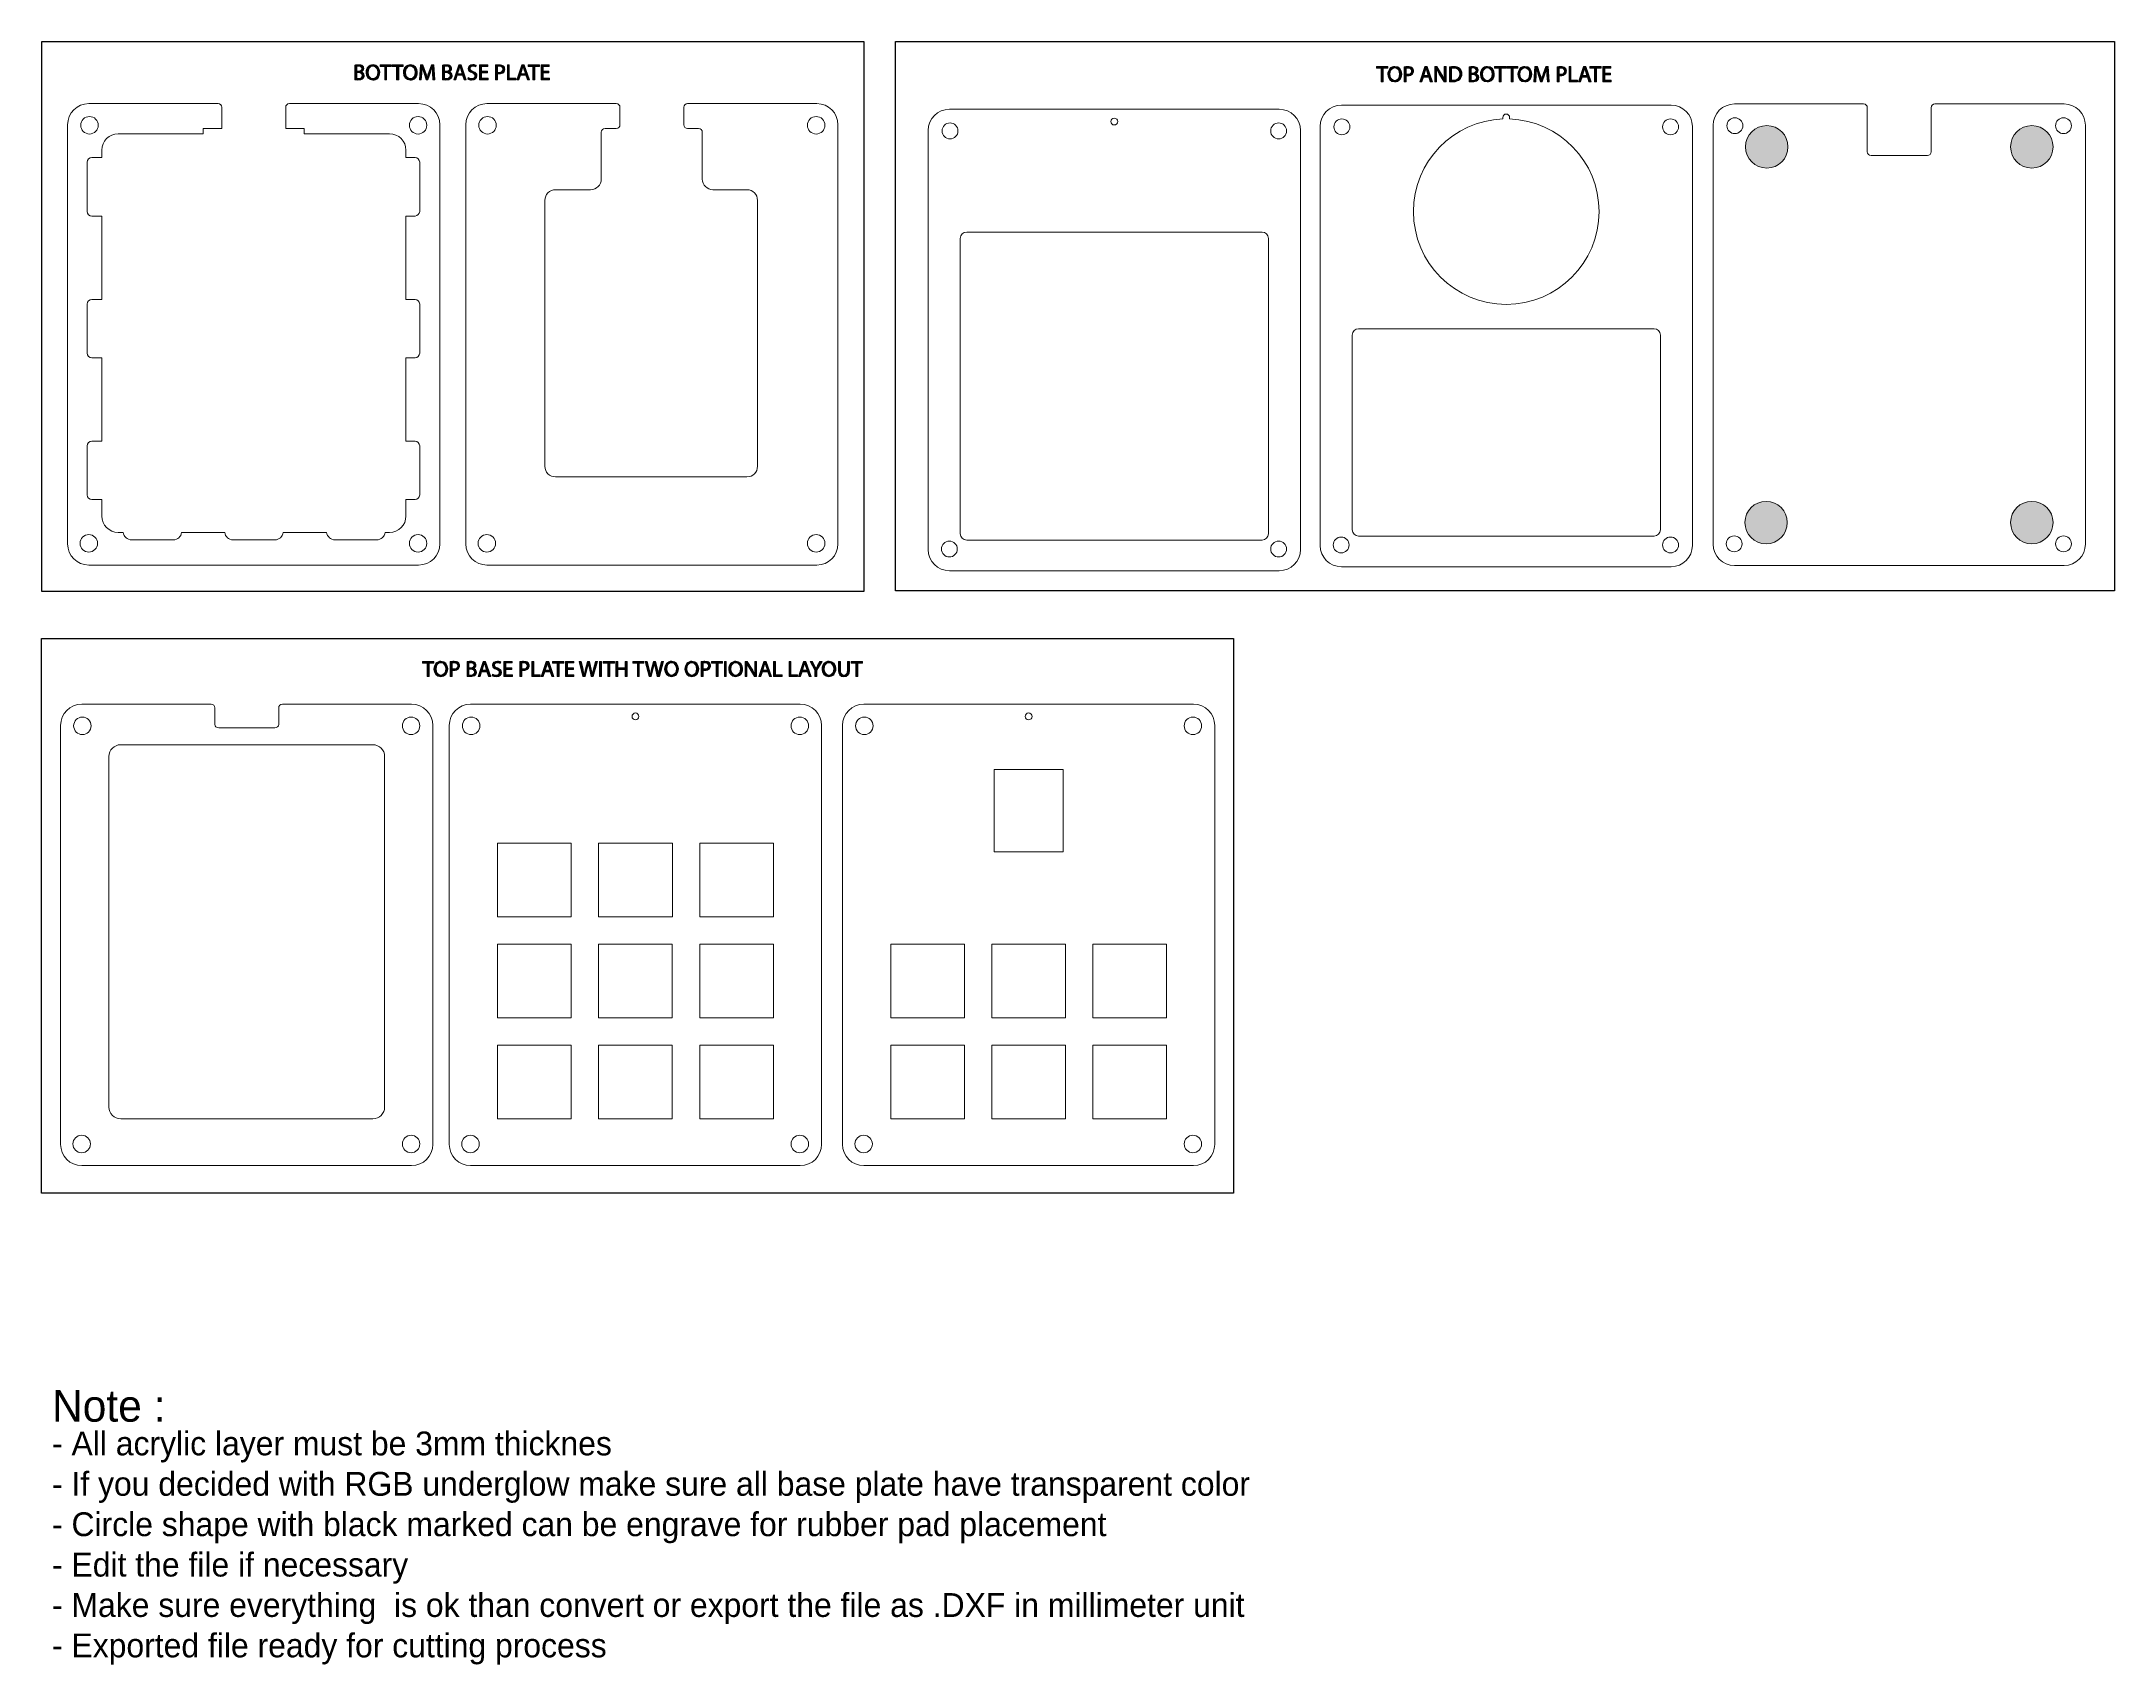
# Model space of a CAD drawing. Header units: millimetres. Extents: x 12 to 403, y 61 to 367.
import ezdxf

# ---------------------------------------------------------------- set-up
doc = ezdxf.new("R2010")
doc.units = ezdxf.units.MM
doc.header["$MEASUREMENT"] = 0
doc.layers.add('Multi-Layer', color=7, linetype='Continuous', lineweight=0)
doc.layers.add('TopPasteMaskLayer', color=7, linetype='Continuous', lineweight=0)

# ---------------------------------------------------------------- blocks, each defined once
blk = doc.blocks.new('Block_0')
at = {"layer": 'TopPasteMaskLayer', "true_color": 0x000000, "transparency": 33554687}
h = blk.add_hatch(color=18, dxfattribs=at)
h.dxf.hatch_style = 2
edge = h.paths.add_edge_path()
edge.add_spline(control_points=[(71.81, 359.87), (71.88, 359.86), (71.99, 359.85), (72.12, 359.85), (72.5, 359.85), (72.85, 359.99), (72.85, 360.41), (72.85, 360.8), (72.52, 360.96), (72.11, 360.96), (72.11, 360.96), (71.81, 360.96), (71.81, 360.96), (71.81, 360.96), (71.81, 359.87), (71.81, 359.87)], knot_values=[0, 0, 0, 0, 1, 1, 1, 2, 2, 2, 3, 3, 3, 4, 4, 4, 5, 5, 5, 5], degree=3, periodic=0)
edge = h.paths.add_edge_path()
edge.add_spline(control_points=[(71.81, 361.24), (71.81, 361.24), (72.14, 361.24), (72.14, 361.24), (72.53, 361.24), (72.76, 361.44), (72.76, 361.71), (72.76, 362.05), (72.51, 362.18), (72.14, 362.18), (71.97, 362.18), (71.87, 362.17), (71.81, 362.15), (71.81, 362.15), (71.81, 361.24), (71.81, 361.24)], knot_values=[0, 0, 0, 0, 1, 1, 1, 2, 2, 2, 3, 3, 3, 4, 4, 4, 5, 5, 5, 5], degree=3, periodic=0)
edge = h.paths.add_edge_path()
edge.add_spline(control_points=[(71.44, 362.4), (71.6, 362.44), (71.86, 362.46), (72.11, 362.46), (72.48, 362.46), (72.72, 362.4), (72.9, 362.26), (73.04, 362.15), (73.13, 361.98), (73.13, 361.75), (73.13, 361.48), (72.95, 361.24), (72.65, 361.13), (72.65, 361.13), (72.65, 361.12), (72.65, 361.12), (72.92, 361.05), (73.24, 360.83), (73.24, 360.4), (73.24, 360.16), (73.14, 359.97), (73, 359.83), (72.8, 359.65), (72.48, 359.57), (72.01, 359.57), (71.76, 359.57), (71.56, 359.58), (71.44, 359.6), (71.44, 359.6), (71.44, 362.4), (71.44, 362.4)], knot_values=[0, 0, 0, 0, 1, 1, 1, 2, 2, 2, 3, 3, 3, 4, 4, 4, 5, 5, 5, 6, 6, 6, 7, 7, 7, 8, 8, 8, 9, 9, 9, 10, 10, 10, 10], degree=3, periodic=0)
h = blk.add_hatch(color=18, dxfattribs=at)
h.dxf.hatch_style = 2
edge = h.paths.add_edge_path()
edge.add_spline(control_points=[(73.96, 361), (73.96, 360.39), (74.29, 359.84), (74.87, 359.84), (75.45, 359.84), (75.78, 360.38), (75.78, 361.03), (75.78, 361.6), (75.49, 362.19), (74.87, 362.19), (74.26, 362.19), (73.96, 361.63), (73.96, 361)], knot_values=[0, 0, 0, 0, 1, 1, 1, 2, 2, 2, 3, 3, 3, 4, 4, 4, 4], degree=3, periodic=0)
edge = h.paths.add_edge_path()
edge.add_spline(control_points=[(76.17, 361.05), (76.17, 360.06), (75.58, 359.54), (74.85, 359.54), (74.1, 359.54), (73.57, 360.13), (73.57, 360.99), (73.57, 361.9), (74.13, 362.49), (74.89, 362.49), (75.67, 362.49), (76.17, 361.89), (76.17, 361.05)], knot_values=[0, 0, 0, 0, 1, 1, 1, 2, 2, 2, 3, 3, 3, 4, 4, 4, 4], degree=3, periodic=0)
h = blk.add_hatch(color=18, dxfattribs=at)
h.dxf.hatch_style = 2
edge = h.paths.add_edge_path()
edge.add_spline(control_points=[(77.09, 362.13), (77.09, 362.13), (76.22, 362.13), (76.22, 362.13), (76.22, 362.13), (76.22, 362.44), (76.22, 362.44), (76.22, 362.44), (78.33, 362.44), (78.33, 362.44), (78.33, 362.44), (78.33, 362.13), (78.33, 362.13), (78.33, 362.13), (77.46, 362.13), (77.46, 362.13), (77.46, 362.13), (77.46, 359.59), (77.46, 359.59), (77.46, 359.59), (77.09, 359.59), (77.09, 359.59), (77.09, 359.59), (77.09, 362.13), (77.09, 362.13)], knot_values=[0, 0, 0, 0, 1, 1, 1, 2, 2, 2, 3, 3, 3, 4, 4, 4, 5, 5, 5, 6, 6, 6, 7, 7, 7, 8, 8, 8, 8], degree=3, periodic=0)
h = blk.add_hatch(color=18, dxfattribs=at)
h.dxf.hatch_style = 2
edge = h.paths.add_edge_path()
edge.add_spline(control_points=[(79.35, 362.13), (79.35, 362.13), (78.49, 362.13), (78.49, 362.13), (78.49, 362.13), (78.49, 362.44), (78.49, 362.44), (78.49, 362.44), (80.6, 362.44), (80.6, 362.44), (80.6, 362.44), (80.6, 362.13), (80.6, 362.13), (80.6, 362.13), (79.73, 362.13), (79.73, 362.13), (79.73, 362.13), (79.73, 359.59), (79.73, 359.59), (79.73, 359.59), (79.35, 359.59), (79.35, 359.59), (79.35, 359.59), (79.35, 362.13), (79.35, 362.13)], knot_values=[0, 0, 0, 0, 1, 1, 1, 2, 2, 2, 3, 3, 3, 4, 4, 4, 5, 5, 5, 6, 6, 6, 7, 7, 7, 8, 8, 8, 8], degree=3, periodic=0)
h = blk.add_hatch(color=18, dxfattribs=at)
h.dxf.hatch_style = 2
edge = h.paths.add_edge_path()
edge.add_spline(control_points=[(81.03, 361), (81.03, 360.39), (81.36, 359.84), (81.94, 359.84), (82.52, 359.84), (82.85, 360.38), (82.85, 361.03), (82.85, 361.6), (82.55, 362.19), (81.94, 362.19), (81.33, 362.19), (81.03, 361.63), (81.03, 361)], knot_values=[0, 0, 0, 0, 1, 1, 1, 2, 2, 2, 3, 3, 3, 4, 4, 4, 4], degree=3, periodic=0)
edge = h.paths.add_edge_path()
edge.add_spline(control_points=[(83.24, 361.05), (83.24, 360.06), (82.64, 359.54), (81.91, 359.54), (81.16, 359.54), (80.63, 360.13), (80.63, 360.99), (80.63, 361.9), (81.19, 362.49), (81.96, 362.49), (82.73, 362.49), (83.24, 361.89), (83.24, 361.05)], knot_values=[0, 0, 0, 0, 1, 1, 1, 2, 2, 2, 3, 3, 3, 4, 4, 4, 4], degree=3, periodic=0)
h = blk.add_hatch(color=18, dxfattribs=at)
h.dxf.hatch_style = 2
edge = h.paths.add_edge_path()
edge.add_spline(control_points=[(86.12, 360.84), (86.1, 361.24), (86.07, 361.72), (86.08, 362.07), (86.08, 362.07), (86.07, 362.07), (86.07, 362.07), (85.97, 361.74), (85.85, 361.38), (85.71, 360.99), (85.71, 360.99), (85.2, 359.61), (85.2, 359.61), (85.2, 359.61), (84.92, 359.61), (84.92, 359.61), (84.92, 359.61), (84.46, 360.97), (84.46, 360.97), (84.33, 361.37), (84.21, 361.74), (84.13, 362.07), (84.13, 362.07), (84.12, 362.07), (84.12, 362.07), (84.12, 361.72), (84.09, 361.24), (84.07, 360.81), (84.07, 360.81), (83.99, 359.59), (83.99, 359.59), (83.99, 359.59), (83.64, 359.59), (83.64, 359.59), (83.64, 359.59), (83.84, 362.44), (83.84, 362.44), (83.84, 362.44), (84.31, 362.44), (84.31, 362.44), (84.31, 362.44), (84.8, 361.06), (84.8, 361.06), (84.92, 360.71), (85.01, 360.4), (85.08, 360.1), (85.08, 360.1), (85.1, 360.1), (85.1, 360.1), (85.17, 360.39), (85.27, 360.7), (85.4, 361.06), (85.4, 361.06), (85.91, 362.44), (85.91, 362.44), (85.91, 362.44), (86.38, 362.44), (86.38, 362.44), (86.38, 362.44), (86.55, 359.59), (86.55, 359.59), (86.55, 359.59), (86.19, 359.59), (86.19, 359.59), (86.19, 359.59), (86.12, 360.84), (86.12, 360.84)], knot_values=[0, 0, 0, 0, 1, 1, 1, 2, 2, 2, 3, 3, 3, 4, 4, 4, 5, 5, 5, 6, 6, 6, 7, 7, 7, 8, 8, 8, 9, 9, 9, 10, 10, 10, 11, 11, 11, 12, 12, 12, 13, 13, 13, 14, 14, 14, 15, 15, 15, 16, 16, 16, 17, 17, 17, 18, 18, 18, 19, 19, 19, 20, 20, 20, 21, 21, 21, 22, 22, 22, 22], degree=3, periodic=0)
h = blk.add_hatch(color=18, dxfattribs=at)
h.dxf.hatch_style = 2
edge = h.paths.add_edge_path()
edge.add_spline(control_points=[(88.39, 359.87), (88.46, 359.86), (88.56, 359.85), (88.7, 359.85), (89.08, 359.85), (89.43, 359.99), (89.43, 360.41), (89.43, 360.8), (89.09, 360.96), (88.69, 360.96), (88.69, 360.96), (88.39, 360.96), (88.39, 360.96), (88.39, 360.96), (88.39, 359.87), (88.39, 359.87)], knot_values=[0, 0, 0, 0, 1, 1, 1, 2, 2, 2, 3, 3, 3, 4, 4, 4, 5, 5, 5, 5], degree=3, periodic=0)
edge = h.paths.add_edge_path()
edge.add_spline(control_points=[(88.39, 361.24), (88.39, 361.24), (88.72, 361.24), (88.72, 361.24), (89.11, 361.24), (89.34, 361.44), (89.34, 361.71), (89.34, 362.05), (89.09, 362.18), (88.71, 362.18), (88.54, 362.18), (88.45, 362.17), (88.39, 362.15), (88.39, 362.15), (88.39, 361.24), (88.39, 361.24)], knot_values=[0, 0, 0, 0, 1, 1, 1, 2, 2, 2, 3, 3, 3, 4, 4, 4, 5, 5, 5, 5], degree=3, periodic=0)
edge = h.paths.add_edge_path()
edge.add_spline(control_points=[(88.02, 362.4), (88.18, 362.44), (88.43, 362.46), (88.69, 362.46), (89.06, 362.46), (89.3, 362.4), (89.47, 362.26), (89.62, 362.15), (89.71, 361.98), (89.71, 361.75), (89.71, 361.48), (89.53, 361.24), (89.23, 361.13), (89.23, 361.13), (89.23, 361.12), (89.23, 361.12), (89.5, 361.05), (89.82, 360.83), (89.82, 360.4), (89.82, 360.16), (89.72, 359.97), (89.58, 359.83), (89.38, 359.65), (89.06, 359.57), (88.59, 359.57), (88.34, 359.57), (88.14, 359.58), (88.02, 359.6), (88.02, 359.6), (88.02, 362.4), (88.02, 362.4)], knot_values=[0, 0, 0, 0, 1, 1, 1, 2, 2, 2, 3, 3, 3, 4, 4, 4, 5, 5, 5, 6, 6, 6, 7, 7, 7, 8, 8, 8, 9, 9, 9, 10, 10, 10, 10], degree=3, periodic=0)
h = blk.add_hatch(color=18, dxfattribs=at)
h.dxf.hatch_style = 2
edge = h.paths.add_edge_path()
edge.add_spline(control_points=[(91.71, 360.77), (91.71, 360.77), (91.43, 361.6), (91.43, 361.6), (91.37, 361.78), (91.32, 361.95), (91.28, 362.12), (91.28, 362.12), (91.27, 362.12), (91.27, 362.12), (91.23, 361.95), (91.19, 361.77), (91.13, 361.6), (91.13, 361.6), (90.85, 360.77), (90.85, 360.77), (90.85, 360.77), (91.71, 360.77), (91.71, 360.77)], knot_values=[0, 0, 0, 0, 1, 1, 1, 2, 2, 2, 3, 3, 3, 4, 4, 4, 5, 5, 5, 6, 6, 6, 6], degree=3, periodic=0)
edge = h.paths.add_edge_path()
edge.add_spline(control_points=[(90.77, 360.49), (90.77, 360.49), (90.48, 359.59), (90.48, 359.59), (90.48, 359.59), (90.1, 359.59), (90.1, 359.59), (90.1, 359.59), (91.07, 362.44), (91.07, 362.44), (91.07, 362.44), (91.51, 362.44), (91.51, 362.44), (91.51, 362.44), (92.48, 359.59), (92.48, 359.59), (92.48, 359.59), (92.09, 359.59), (92.09, 359.59), (92.09, 359.59), (91.79, 360.49), (91.79, 360.49), (91.79, 360.49), (90.77, 360.49), (90.77, 360.49)], knot_values=[0, 0, 0, 0, 1, 1, 1, 2, 2, 2, 3, 3, 3, 4, 4, 4, 5, 5, 5, 6, 6, 6, 7, 7, 7, 8, 8, 8, 8], degree=3, periodic=0)
h = blk.add_hatch(color=18, dxfattribs=at)
h.dxf.hatch_style = 2
edge = h.paths.add_edge_path()
edge.add_spline(control_points=[(92.85, 360.04), (93.02, 359.94), (93.26, 359.85), (93.51, 359.85), (93.89, 359.85), (94.11, 360.05), (94.11, 360.34), (94.11, 360.61), (93.96, 360.76), (93.57, 360.91), (93.11, 361.07), (92.82, 361.31), (92.82, 361.71), (92.82, 362.16), (93.19, 362.49), (93.74, 362.49), (94.03, 362.49), (94.25, 362.42), (94.37, 362.35), (94.37, 362.35), (94.27, 362.05), (94.27, 362.05), (94.18, 362.1), (93.99, 362.18), (93.73, 362.18), (93.34, 362.18), (93.19, 361.95), (93.19, 361.76), (93.19, 361.49), (93.37, 361.36), (93.76, 361.21), (94.24, 361.02), (94.49, 360.79), (94.49, 360.37), (94.49, 359.93), (94.16, 359.55), (93.49, 359.55), (93.21, 359.55), (92.91, 359.63), (92.76, 359.73), (92.76, 359.73), (92.85, 360.04), (92.85, 360.04)], knot_values=[0, 0, 0, 0, 1, 1, 1, 2, 2, 2, 3, 3, 3, 4, 4, 4, 5, 5, 5, 6, 6, 6, 7, 7, 7, 8, 8, 8, 9, 9, 9, 10, 10, 10, 11, 11, 11, 12, 12, 12, 13, 13, 13, 14, 14, 14, 14], degree=3, periodic=0)
h = blk.add_hatch(color=18, dxfattribs=at)
h.dxf.hatch_style = 2
edge = h.paths.add_edge_path()
edge.add_spline(control_points=[(96.47, 360.93), (96.47, 360.93), (95.36, 360.93), (95.36, 360.93), (95.36, 360.93), (95.36, 359.9), (95.36, 359.9), (95.36, 359.9), (96.59, 359.9), (96.59, 359.9), (96.59, 359.9), (96.59, 359.59), (96.59, 359.59), (96.59, 359.59), (94.99, 359.59), (94.99, 359.59), (94.99, 359.59), (94.99, 362.44), (94.99, 362.44), (94.99, 362.44), (96.53, 362.44), (96.53, 362.44), (96.53, 362.44), (96.53, 362.13), (96.53, 362.13), (96.53, 362.13), (95.36, 362.13), (95.36, 362.13), (95.36, 362.13), (95.36, 361.23), (95.36, 361.23), (95.36, 361.23), (96.47, 361.23), (96.47, 361.23), (96.47, 361.23), (96.47, 360.93), (96.47, 360.93)], knot_values=[0, 0, 0, 0, 1, 1, 1, 2, 2, 2, 3, 3, 3, 4, 4, 4, 5, 5, 5, 6, 6, 6, 7, 7, 7, 8, 8, 8, 9, 9, 9, 10, 10, 10, 11, 11, 11, 12, 12, 12, 12], degree=3, periodic=0)
h = blk.add_hatch(color=18, dxfattribs=at)
h.dxf.hatch_style = 2
edge = h.paths.add_edge_path()
edge.add_spline(control_points=[(98.34, 361.03), (98.42, 361.01), (98.52, 361), (98.64, 361), (99.09, 361), (99.36, 361.22), (99.36, 361.61), (99.36, 361.99), (99.09, 362.17), (98.69, 362.17), (98.53, 362.17), (98.4, 362.16), (98.34, 362.14), (98.34, 362.14), (98.34, 361.03), (98.34, 361.03)], knot_values=[0, 0, 0, 0, 1, 1, 1, 2, 2, 2, 3, 3, 3, 4, 4, 4, 5, 5, 5, 5], degree=3, periodic=0)
edge = h.paths.add_edge_path()
edge.add_spline(control_points=[(97.97, 362.41), (98.15, 362.44), (98.38, 362.46), (98.68, 362.46), (99.04, 362.46), (99.31, 362.38), (99.48, 362.23), (99.63, 362.09), (99.73, 361.88), (99.73, 361.63), (99.73, 361.37), (99.65, 361.17), (99.51, 361.02), (99.31, 360.81), (99, 360.71), (98.64, 360.71), (98.53, 360.71), (98.42, 360.71), (98.34, 360.73), (98.34, 360.73), (98.34, 359.59), (98.34, 359.59), (98.34, 359.59), (97.97, 359.59), (97.97, 359.59), (97.97, 359.59), (97.97, 362.41), (97.97, 362.41)], knot_values=[0, 0, 0, 0, 1, 1, 1, 2, 2, 2, 3, 3, 3, 4, 4, 4, 5, 5, 5, 6, 6, 6, 7, 7, 7, 8, 8, 8, 9, 9, 9, 9], degree=3, periodic=0)
h = blk.add_hatch(color=18, dxfattribs=at)
h.dxf.hatch_style = 2
edge = h.paths.add_edge_path()
edge.add_spline(control_points=[(100.22, 362.44), (100.22, 362.44), (100.59, 362.44), (100.59, 362.44), (100.59, 362.44), (100.59, 359.9), (100.59, 359.9), (100.59, 359.9), (101.81, 359.9), (101.81, 359.9), (101.81, 359.9), (101.81, 359.59), (101.81, 359.59), (101.81, 359.59), (100.22, 359.59), (100.22, 359.59), (100.22, 359.59), (100.22, 362.44), (100.22, 362.44)], knot_values=[0, 0, 0, 0, 1, 1, 1, 2, 2, 2, 3, 3, 3, 4, 4, 4, 5, 5, 5, 6, 6, 6, 6], degree=3, periodic=0)
h = blk.add_hatch(color=18, dxfattribs=at)
h.dxf.hatch_style = 2
edge = h.paths.add_edge_path()
edge.add_spline(control_points=[(103.62, 360.77), (103.62, 360.77), (103.34, 361.6), (103.34, 361.6), (103.28, 361.78), (103.23, 361.95), (103.19, 362.12), (103.19, 362.12), (103.18, 362.12), (103.18, 362.12), (103.14, 361.95), (103.09, 361.77), (103.04, 361.6), (103.04, 361.6), (102.76, 360.77), (102.76, 360.77), (102.76, 360.77), (103.62, 360.77), (103.62, 360.77)], knot_values=[0, 0, 0, 0, 1, 1, 1, 2, 2, 2, 3, 3, 3, 4, 4, 4, 5, 5, 5, 6, 6, 6, 6], degree=3, periodic=0)
edge = h.paths.add_edge_path()
edge.add_spline(control_points=[(102.68, 360.49), (102.68, 360.49), (102.39, 359.59), (102.39, 359.59), (102.39, 359.59), (102.01, 359.59), (102.01, 359.59), (102.01, 359.59), (102.97, 362.44), (102.97, 362.44), (102.97, 362.44), (103.42, 362.44), (103.42, 362.44), (103.42, 362.44), (104.39, 359.59), (104.39, 359.59), (104.39, 359.59), (104, 359.59), (104, 359.59), (104, 359.59), (103.69, 360.49), (103.69, 360.49), (103.69, 360.49), (102.68, 360.49), (102.68, 360.49)], knot_values=[0, 0, 0, 0, 1, 1, 1, 2, 2, 2, 3, 3, 3, 4, 4, 4, 5, 5, 5, 6, 6, 6, 7, 7, 7, 8, 8, 8, 8], degree=3, periodic=0)
h = blk.add_hatch(color=18, dxfattribs=at)
h.dxf.hatch_style = 2
edge = h.paths.add_edge_path()
edge.add_spline(control_points=[(105.03, 362.13), (105.03, 362.13), (104.16, 362.13), (104.16, 362.13), (104.16, 362.13), (104.16, 362.44), (104.16, 362.44), (104.16, 362.44), (106.27, 362.44), (106.27, 362.44), (106.27, 362.44), (106.27, 362.13), (106.27, 362.13), (106.27, 362.13), (105.4, 362.13), (105.4, 362.13), (105.4, 362.13), (105.4, 359.59), (105.4, 359.59), (105.4, 359.59), (105.03, 359.59), (105.03, 359.59), (105.03, 359.59), (105.03, 362.13), (105.03, 362.13)], knot_values=[0, 0, 0, 0, 1, 1, 1, 2, 2, 2, 3, 3, 3, 4, 4, 4, 5, 5, 5, 6, 6, 6, 7, 7, 7, 8, 8, 8, 8], degree=3, periodic=0)
h = blk.add_hatch(color=18, dxfattribs=at)
h.dxf.hatch_style = 2
edge = h.paths.add_edge_path()
edge.add_spline(control_points=[(108.07, 360.93), (108.07, 360.93), (106.96, 360.93), (106.96, 360.93), (106.96, 360.93), (106.96, 359.9), (106.96, 359.9), (106.96, 359.9), (108.19, 359.9), (108.19, 359.9), (108.19, 359.9), (108.19, 359.59), (108.19, 359.59), (108.19, 359.59), (106.59, 359.59), (106.59, 359.59), (106.59, 359.59), (106.59, 362.44), (106.59, 362.44), (106.59, 362.44), (108.13, 362.44), (108.13, 362.44), (108.13, 362.44), (108.13, 362.13), (108.13, 362.13), (108.13, 362.13), (106.96, 362.13), (106.96, 362.13), (106.96, 362.13), (106.96, 361.23), (106.96, 361.23), (106.96, 361.23), (108.07, 361.23), (108.07, 361.23), (108.07, 361.23), (108.07, 360.93), (108.07, 360.93)], knot_values=[0, 0, 0, 0, 1, 1, 1, 2, 2, 2, 3, 3, 3, 4, 4, 4, 5, 5, 5, 6, 6, 6, 7, 7, 7, 8, 8, 8, 9, 9, 9, 10, 10, 10, 11, 11, 11, 12, 12, 12, 12], degree=3, periodic=0)
at = {"layer": 'TopPasteMaskLayer'}
for points, knots in [([(71.44, 362.4), (71.6, 362.44), (71.86, 362.46), (72.11, 362.46), (72.48, 362.46), (72.72, 362.4), (72.9, 362.26), (73.04, 362.15), (73.13, 361.98), (73.13, 361.75), (73.13, 361.48), (72.95, 361.24), (72.65, 361.13), (72.65, 361.13), (72.65, 361.12), (72.65, 361.12), (72.92, 361.05), (73.24, 360.83), (73.24, 360.4), (73.24, 360.16), (73.14, 359.97), (73, 359.83), (72.8, 359.65), (72.48, 359.57), (72.01, 359.57), (71.76, 359.57), (71.56, 359.58), (71.44, 359.6), (71.44, 359.6), (71.44, 362.4), (71.44, 362.4)], [0, 0, 0, 0, 1, 1, 1, 2, 2, 2, 3, 3, 3, 4, 4, 4, 5, 5, 5, 6, 6, 6, 7, 7, 7, 8, 8, 8, 9, 9, 9, 10, 10, 10, 10]), ([(71.81, 361.24), (71.81, 361.24), (72.14, 361.24), (72.14, 361.24), (72.53, 361.24), (72.76, 361.44), (72.76, 361.71), (72.76, 362.05), (72.51, 362.18), (72.14, 362.18), (71.97, 362.18), (71.87, 362.17), (71.81, 362.15), (71.81, 362.15), (71.81, 361.24), (71.81, 361.24)], [0, 0, 0, 0, 1, 1, 1, 2, 2, 2, 3, 3, 3, 4, 4, 4, 5, 5, 5, 5]), ([(71.81, 359.87), (71.88, 359.86), (71.99, 359.85), (72.12, 359.85), (72.5, 359.85), (72.85, 359.99), (72.85, 360.41), (72.85, 360.8), (72.52, 360.96), (72.11, 360.96), (72.11, 360.96), (71.81, 360.96), (71.81, 360.96), (71.81, 360.96), (71.81, 359.87), (71.81, 359.87)], [0, 0, 0, 0, 1, 1, 1, 2, 2, 2, 3, 3, 3, 4, 4, 4, 5, 5, 5, 5]), ([(76.17, 361.05), (76.17, 360.06), (75.58, 359.54), (74.85, 359.54), (74.1, 359.54), (73.57, 360.13), (73.57, 360.99), (73.57, 361.9), (74.13, 362.49), (74.89, 362.49), (75.67, 362.49), (76.17, 361.89), (76.17, 361.05)], [0, 0, 0, 0, 1, 1, 1, 2, 2, 2, 3, 3, 3, 4, 4, 4, 4]), ([(73.96, 361), (73.96, 360.39), (74.29, 359.84), (74.87, 359.84), (75.45, 359.84), (75.78, 360.38), (75.78, 361.03), (75.78, 361.6), (75.49, 362.19), (74.87, 362.19), (74.26, 362.19), (73.96, 361.63), (73.96, 361)], [0, 0, 0, 0, 1, 1, 1, 2, 2, 2, 3, 3, 3, 4, 4, 4, 4]), ([(77.09, 362.13), (77.09, 362.13), (76.22, 362.13), (76.22, 362.13), (76.22, 362.13), (76.22, 362.44), (76.22, 362.44), (76.22, 362.44), (78.33, 362.44), (78.33, 362.44), (78.33, 362.44), (78.33, 362.13), (78.33, 362.13), (78.33, 362.13), (77.46, 362.13), (77.46, 362.13), (77.46, 362.13), (77.46, 359.59), (77.46, 359.59), (77.46, 359.59), (77.09, 359.59), (77.09, 359.59), (77.09, 359.59), (77.09, 362.13), (77.09, 362.13)], [0, 0, 0, 0, 1, 1, 1, 2, 2, 2, 3, 3, 3, 4, 4, 4, 5, 5, 5, 6, 6, 6, 7, 7, 7, 8, 8, 8, 8]), ([(79.35, 362.13), (79.35, 362.13), (78.49, 362.13), (78.49, 362.13), (78.49, 362.13), (78.49, 362.44), (78.49, 362.44), (78.49, 362.44), (80.6, 362.44), (80.6, 362.44), (80.6, 362.44), (80.6, 362.13), (80.6, 362.13), (80.6, 362.13), (79.73, 362.13), (79.73, 362.13), (79.73, 362.13), (79.73, 359.59), (79.73, 359.59), (79.73, 359.59), (79.35, 359.59), (79.35, 359.59), (79.35, 359.59), (79.35, 362.13), (79.35, 362.13)], [0, 0, 0, 0, 1, 1, 1, 2, 2, 2, 3, 3, 3, 4, 4, 4, 5, 5, 5, 6, 6, 6, 7, 7, 7, 8, 8, 8, 8]), ([(83.24, 361.05), (83.24, 360.06), (82.64, 359.54), (81.91, 359.54), (81.16, 359.54), (80.63, 360.13), (80.63, 360.99), (80.63, 361.9), (81.19, 362.49), (81.96, 362.49), (82.73, 362.49), (83.24, 361.89), (83.24, 361.05)], [0, 0, 0, 0, 1, 1, 1, 2, 2, 2, 3, 3, 3, 4, 4, 4, 4]), ([(81.03, 361), (81.03, 360.39), (81.36, 359.84), (81.94, 359.84), (82.52, 359.84), (82.85, 360.38), (82.85, 361.03), (82.85, 361.6), (82.55, 362.19), (81.94, 362.19), (81.33, 362.19), (81.03, 361.63), (81.03, 361)], [0, 0, 0, 0, 1, 1, 1, 2, 2, 2, 3, 3, 3, 4, 4, 4, 4]), ([(86.12, 360.84), (86.1, 361.24), (86.07, 361.72), (86.08, 362.07), (86.08, 362.07), (86.07, 362.07), (86.07, 362.07), (85.97, 361.74), (85.85, 361.38), (85.71, 360.99), (85.71, 360.99), (85.2, 359.61), (85.2, 359.61), (85.2, 359.61), (84.92, 359.61), (84.92, 359.61), (84.92, 359.61), (84.46, 360.97), (84.46, 360.97), (84.33, 361.37), (84.21, 361.74), (84.13, 362.07), (84.13, 362.07), (84.12, 362.07), (84.12, 362.07), (84.12, 361.72), (84.09, 361.24), (84.07, 360.81), (84.07, 360.81), (83.99, 359.59), (83.99, 359.59), (83.99, 359.59), (83.64, 359.59), (83.64, 359.59), (83.64, 359.59), (83.84, 362.44), (83.84, 362.44), (83.84, 362.44), (84.31, 362.44), (84.31, 362.44), (84.31, 362.44), (84.8, 361.06), (84.8, 361.06), (84.92, 360.71), (85.01, 360.4), (85.08, 360.1), (85.08, 360.1), (85.1, 360.1), (85.1, 360.1), (85.17, 360.39), (85.27, 360.7), (85.4, 361.06), (85.4, 361.06), (85.91, 362.44), (85.91, 362.44), (85.91, 362.44), (86.38, 362.44), (86.38, 362.44), (86.38, 362.44), (86.55, 359.59), (86.55, 359.59), (86.55, 359.59), (86.19, 359.59), (86.19, 359.59), (86.19, 359.59), (86.12, 360.84), (86.12, 360.84)], [0, 0, 0, 0, 1, 1, 1, 2, 2, 2, 3, 3, 3, 4, 4, 4, 5, 5, 5, 6, 6, 6, 7, 7, 7, 8, 8, 8, 9, 9, 9, 10, 10, 10, 11, 11, 11, 12, 12, 12, 13, 13, 13, 14, 14, 14, 15, 15, 15, 16, 16, 16, 17, 17, 17, 18, 18, 18, 19, 19, 19, 20, 20, 20, 21, 21, 21, 22, 22, 22, 22]), ([(88.02, 362.4), (88.18, 362.44), (88.43, 362.46), (88.69, 362.46), (89.06, 362.46), (89.3, 362.4), (89.47, 362.26), (89.62, 362.15), (89.71, 361.98), (89.71, 361.75), (89.71, 361.48), (89.53, 361.24), (89.23, 361.13), (89.23, 361.13), (89.23, 361.12), (89.23, 361.12), (89.5, 361.05), (89.82, 360.83), (89.82, 360.4), (89.82, 360.16), (89.72, 359.97), (89.58, 359.83), (89.38, 359.65), (89.06, 359.57), (88.59, 359.57), (88.34, 359.57), (88.14, 359.58), (88.02, 359.6), (88.02, 359.6), (88.02, 362.4), (88.02, 362.4)], [0, 0, 0, 0, 1, 1, 1, 2, 2, 2, 3, 3, 3, 4, 4, 4, 5, 5, 5, 6, 6, 6, 7, 7, 7, 8, 8, 8, 9, 9, 9, 10, 10, 10, 10]), ([(88.39, 361.24), (88.39, 361.24), (88.72, 361.24), (88.72, 361.24), (89.11, 361.24), (89.34, 361.44), (89.34, 361.71), (89.34, 362.05), (89.09, 362.18), (88.71, 362.18), (88.54, 362.18), (88.45, 362.17), (88.39, 362.15), (88.39, 362.15), (88.39, 361.24), (88.39, 361.24)], [0, 0, 0, 0, 1, 1, 1, 2, 2, 2, 3, 3, 3, 4, 4, 4, 5, 5, 5, 5]), ([(88.39, 359.87), (88.46, 359.86), (88.56, 359.85), (88.7, 359.85), (89.08, 359.85), (89.43, 359.99), (89.43, 360.41), (89.43, 360.8), (89.09, 360.96), (88.69, 360.96), (88.69, 360.96), (88.39, 360.96), (88.39, 360.96), (88.39, 360.96), (88.39, 359.87), (88.39, 359.87)], [0, 0, 0, 0, 1, 1, 1, 2, 2, 2, 3, 3, 3, 4, 4, 4, 5, 5, 5, 5]), ([(90.77, 360.49), (90.77, 360.49), (90.48, 359.59), (90.48, 359.59), (90.48, 359.59), (90.1, 359.59), (90.1, 359.59), (90.1, 359.59), (91.07, 362.44), (91.07, 362.44), (91.07, 362.44), (91.51, 362.44), (91.51, 362.44), (91.51, 362.44), (92.48, 359.59), (92.48, 359.59), (92.48, 359.59), (92.09, 359.59), (92.09, 359.59), (92.09, 359.59), (91.79, 360.49), (91.79, 360.49), (91.79, 360.49), (90.77, 360.49), (90.77, 360.49)], [0, 0, 0, 0, 1, 1, 1, 2, 2, 2, 3, 3, 3, 4, 4, 4, 5, 5, 5, 6, 6, 6, 7, 7, 7, 8, 8, 8, 8]), ([(91.71, 360.77), (91.71, 360.77), (91.43, 361.6), (91.43, 361.6), (91.37, 361.78), (91.32, 361.95), (91.28, 362.12), (91.28, 362.12), (91.27, 362.12), (91.27, 362.12), (91.23, 361.95), (91.19, 361.77), (91.13, 361.6), (91.13, 361.6), (90.85, 360.77), (90.85, 360.77), (90.85, 360.77), (91.71, 360.77), (91.71, 360.77)], [0, 0, 0, 0, 1, 1, 1, 2, 2, 2, 3, 3, 3, 4, 4, 4, 5, 5, 5, 6, 6, 6, 6]), ([(92.85, 360.04), (93.02, 359.94), (93.26, 359.85), (93.51, 359.85), (93.89, 359.85), (94.11, 360.05), (94.11, 360.34), (94.11, 360.61), (93.96, 360.76), (93.57, 360.91), (93.11, 361.07), (92.82, 361.31), (92.82, 361.71), (92.82, 362.16), (93.19, 362.49), (93.74, 362.49), (94.03, 362.49), (94.25, 362.42), (94.37, 362.35), (94.37, 362.35), (94.27, 362.05), (94.27, 362.05), (94.18, 362.1), (93.99, 362.18), (93.73, 362.18), (93.34, 362.18), (93.19, 361.95), (93.19, 361.76), (93.19, 361.49), (93.37, 361.36), (93.76, 361.21), (94.24, 361.02), (94.49, 360.79), (94.49, 360.37), (94.49, 359.93), (94.16, 359.55), (93.49, 359.55), (93.21, 359.55), (92.91, 359.63), (92.76, 359.73), (92.76, 359.73), (92.85, 360.04), (92.85, 360.04)], [0, 0, 0, 0, 1, 1, 1, 2, 2, 2, 3, 3, 3, 4, 4, 4, 5, 5, 5, 6, 6, 6, 7, 7, 7, 8, 8, 8, 9, 9, 9, 10, 10, 10, 11, 11, 11, 12, 12, 12, 13, 13, 13, 14, 14, 14, 14]), ([(96.47, 360.93), (96.47, 360.93), (95.36, 360.93), (95.36, 360.93), (95.36, 360.93), (95.36, 359.9), (95.36, 359.9), (95.36, 359.9), (96.59, 359.9), (96.59, 359.9), (96.59, 359.9), (96.59, 359.59), (96.59, 359.59), (96.59, 359.59), (94.99, 359.59), (94.99, 359.59), (94.99, 359.59), (94.99, 362.44), (94.99, 362.44), (94.99, 362.44), (96.53, 362.44), (96.53, 362.44), (96.53, 362.44), (96.53, 362.13), (96.53, 362.13), (96.53, 362.13), (95.36, 362.13), (95.36, 362.13), (95.36, 362.13), (95.36, 361.23), (95.36, 361.23), (95.36, 361.23), (96.47, 361.23), (96.47, 361.23), (96.47, 361.23), (96.47, 360.93), (96.47, 360.93)], [0, 0, 0, 0, 1, 1, 1, 2, 2, 2, 3, 3, 3, 4, 4, 4, 5, 5, 5, 6, 6, 6, 7, 7, 7, 8, 8, 8, 9, 9, 9, 10, 10, 10, 11, 11, 11, 12, 12, 12, 12]), ([(97.97, 362.41), (98.15, 362.44), (98.38, 362.46), (98.68, 362.46), (99.04, 362.46), (99.31, 362.38), (99.48, 362.23), (99.63, 362.09), (99.73, 361.88), (99.73, 361.63), (99.73, 361.37), (99.65, 361.17), (99.51, 361.02), (99.31, 360.81), (99, 360.71), (98.64, 360.71), (98.53, 360.71), (98.42, 360.71), (98.34, 360.73), (98.34, 360.73), (98.34, 359.59), (98.34, 359.59), (98.34, 359.59), (97.97, 359.59), (97.97, 359.59), (97.97, 359.59), (97.97, 362.41), (97.97, 362.41)], [0, 0, 0, 0, 1, 1, 1, 2, 2, 2, 3, 3, 3, 4, 4, 4, 5, 5, 5, 6, 6, 6, 7, 7, 7, 8, 8, 8, 9, 9, 9, 9]), ([(98.34, 361.03), (98.42, 361.01), (98.52, 361), (98.64, 361), (99.09, 361), (99.36, 361.22), (99.36, 361.61), (99.36, 361.99), (99.09, 362.17), (98.69, 362.17), (98.53, 362.17), (98.4, 362.16), (98.34, 362.14), (98.34, 362.14), (98.34, 361.03), (98.34, 361.03)], [0, 0, 0, 0, 1, 1, 1, 2, 2, 2, 3, 3, 3, 4, 4, 4, 5, 5, 5, 5]), ([(100.22, 362.44), (100.22, 362.44), (100.59, 362.44), (100.59, 362.44), (100.59, 362.44), (100.59, 359.9), (100.59, 359.9), (100.59, 359.9), (101.81, 359.9), (101.81, 359.9), (101.81, 359.9), (101.81, 359.59), (101.81, 359.59), (101.81, 359.59), (100.22, 359.59), (100.22, 359.59), (100.22, 359.59), (100.22, 362.44), (100.22, 362.44)], [0, 0, 0, 0, 1, 1, 1, 2, 2, 2, 3, 3, 3, 4, 4, 4, 5, 5, 5, 6, 6, 6, 6]), ([(102.68, 360.49), (102.68, 360.49), (102.39, 359.59), (102.39, 359.59), (102.39, 359.59), (102.01, 359.59), (102.01, 359.59), (102.01, 359.59), (102.97, 362.44), (102.97, 362.44), (102.97, 362.44), (103.42, 362.44), (103.42, 362.44), (103.42, 362.44), (104.39, 359.59), (104.39, 359.59), (104.39, 359.59), (104, 359.59), (104, 359.59), (104, 359.59), (103.69, 360.49), (103.69, 360.49), (103.69, 360.49), (102.68, 360.49), (102.68, 360.49)], [0, 0, 0, 0, 1, 1, 1, 2, 2, 2, 3, 3, 3, 4, 4, 4, 5, 5, 5, 6, 6, 6, 7, 7, 7, 8, 8, 8, 8]), ([(103.62, 360.77), (103.62, 360.77), (103.34, 361.6), (103.34, 361.6), (103.28, 361.78), (103.23, 361.95), (103.19, 362.12), (103.19, 362.12), (103.18, 362.12), (103.18, 362.12), (103.14, 361.95), (103.09, 361.77), (103.04, 361.6), (103.04, 361.6), (102.76, 360.77), (102.76, 360.77), (102.76, 360.77), (103.62, 360.77), (103.62, 360.77)], [0, 0, 0, 0, 1, 1, 1, 2, 2, 2, 3, 3, 3, 4, 4, 4, 5, 5, 5, 6, 6, 6, 6]), ([(105.03, 362.13), (105.03, 362.13), (104.16, 362.13), (104.16, 362.13), (104.16, 362.13), (104.16, 362.44), (104.16, 362.44), (104.16, 362.44), (106.27, 362.44), (106.27, 362.44), (106.27, 362.44), (106.27, 362.13), (106.27, 362.13), (106.27, 362.13), (105.4, 362.13), (105.4, 362.13), (105.4, 362.13), (105.4, 359.59), (105.4, 359.59), (105.4, 359.59), (105.03, 359.59), (105.03, 359.59), (105.03, 359.59), (105.03, 362.13), (105.03, 362.13)], [0, 0, 0, 0, 1, 1, 1, 2, 2, 2, 3, 3, 3, 4, 4, 4, 5, 5, 5, 6, 6, 6, 7, 7, 7, 8, 8, 8, 8]), ([(108.07, 360.93), (108.07, 360.93), (106.96, 360.93), (106.96, 360.93), (106.96, 360.93), (106.96, 359.9), (106.96, 359.9), (106.96, 359.9), (108.19, 359.9), (108.19, 359.9), (108.19, 359.9), (108.19, 359.59), (108.19, 359.59), (108.19, 359.59), (106.59, 359.59), (106.59, 359.59), (106.59, 359.59), (106.59, 362.44), (106.59, 362.44), (106.59, 362.44), (108.13, 362.44), (108.13, 362.44), (108.13, 362.44), (108.13, 362.13), (108.13, 362.13), (108.13, 362.13), (106.96, 362.13), (106.96, 362.13), (106.96, 362.13), (106.96, 361.23), (106.96, 361.23), (106.96, 361.23), (108.07, 361.23), (108.07, 361.23), (108.07, 361.23), (108.07, 360.93), (108.07, 360.93)], [0, 0, 0, 0, 1, 1, 1, 2, 2, 2, 3, 3, 3, 4, 4, 4, 5, 5, 5, 6, 6, 6, 7, 7, 7, 8, 8, 8, 9, 9, 9, 10, 10, 10, 11, 11, 11, 12, 12, 12, 12])]:
    blk.add_open_spline(points, degree=3, knots=knots, dxfattribs=at)
blk = doc.blocks.new('Block_1')
at = {"layer": 'TopPasteMaskLayer', "true_color": 0x000000, "transparency": 33554687}
h = blk.add_hatch(color=18, dxfattribs=at)
h.dxf.hatch_style = 2
edge = h.paths.add_edge_path()
edge.add_spline(control_points=[(85.1, 249.6), (85.1, 249.6), (84.24, 249.6), (84.24, 249.6), (84.24, 249.6), (84.24, 249.91), (84.24, 249.91), (84.24, 249.91), (86.35, 249.91), (86.35, 249.91), (86.35, 249.91), (86.35, 249.6), (86.35, 249.6), (86.35, 249.6), (85.48, 249.6), (85.48, 249.6), (85.48, 249.6), (85.48, 247.06), (85.48, 247.06), (85.48, 247.06), (85.1, 247.06), (85.1, 247.06), (85.1, 247.06), (85.1, 249.6), (85.1, 249.6)], knot_values=[0, 0, 0, 0, 1, 1, 1, 2, 2, 2, 3, 3, 3, 4, 4, 4, 5, 5, 5, 6, 6, 6, 7, 7, 7, 8, 8, 8, 8], degree=3, periodic=0)
h = blk.add_hatch(color=18, dxfattribs=at)
h.dxf.hatch_style = 2
edge = h.paths.add_edge_path()
edge.add_spline(control_points=[(86.78, 248.47), (86.78, 247.86), (87.11, 247.32), (87.69, 247.32), (88.27, 247.32), (88.6, 247.85), (88.6, 248.5), (88.6, 249.07), (88.3, 249.66), (87.69, 249.66), (87.08, 249.66), (86.78, 249.1), (86.78, 248.47)], knot_values=[0, 0, 0, 0, 1, 1, 1, 2, 2, 2, 3, 3, 3, 4, 4, 4, 4], degree=3, periodic=0)
edge = h.paths.add_edge_path()
edge.add_spline(control_points=[(88.99, 248.52), (88.99, 247.54), (88.39, 247.02), (87.66, 247.02), (86.91, 247.02), (86.38, 247.6), (86.38, 248.46), (86.38, 249.37), (86.94, 249.96), (87.71, 249.96), (88.48, 249.96), (88.99, 249.36), (88.99, 248.52)], knot_values=[0, 0, 0, 0, 1, 1, 1, 2, 2, 2, 3, 3, 3, 4, 4, 4, 4], degree=3, periodic=0)
h = blk.add_hatch(color=18, dxfattribs=at)
h.dxf.hatch_style = 2
edge = h.paths.add_edge_path()
edge.add_spline(control_points=[(89.84, 248.51), (89.92, 248.48), (90.02, 248.48), (90.14, 248.48), (90.59, 248.48), (90.86, 248.69), (90.86, 249.09), (90.86, 249.46), (90.59, 249.64), (90.18, 249.64), (90.02, 249.64), (89.9, 249.63), (89.84, 249.61), (89.84, 249.61), (89.84, 248.51), (89.84, 248.51)], knot_values=[0, 0, 0, 0, 1, 1, 1, 2, 2, 2, 3, 3, 3, 4, 4, 4, 5, 5, 5, 5], degree=3, periodic=0)
edge = h.paths.add_edge_path()
edge.add_spline(control_points=[(89.47, 249.88), (89.65, 249.91), (89.88, 249.94), (90.17, 249.94), (90.54, 249.94), (90.81, 249.85), (90.97, 249.7), (91.13, 249.56), (91.22, 249.36), (91.22, 249.1), (91.22, 248.84), (91.15, 248.64), (91, 248.49), (90.81, 248.29), (90.49, 248.18), (90.13, 248.18), (90.02, 248.18), (89.92, 248.18), (89.84, 248.21), (89.84, 248.21), (89.84, 247.06), (89.84, 247.06), (89.84, 247.06), (89.47, 247.06), (89.47, 247.06), (89.47, 247.06), (89.47, 249.88), (89.47, 249.88)], knot_values=[0, 0, 0, 0, 1, 1, 1, 2, 2, 2, 3, 3, 3, 4, 4, 4, 5, 5, 5, 6, 6, 6, 7, 7, 7, 8, 8, 8, 9, 9, 9, 9], degree=3, periodic=0)
h = blk.add_hatch(color=18, dxfattribs=at)
h.dxf.hatch_style = 2
edge = h.paths.add_edge_path()
edge.add_spline(control_points=[(92.99, 247.34), (93.06, 247.33), (93.16, 247.33), (93.29, 247.33), (93.68, 247.33), (94.03, 247.46), (94.03, 247.88), (94.03, 248.27), (93.69, 248.43), (93.29, 248.43), (93.29, 248.43), (92.99, 248.43), (92.99, 248.43), (92.99, 248.43), (92.99, 247.34), (92.99, 247.34)], knot_values=[0, 0, 0, 0, 1, 1, 1, 2, 2, 2, 3, 3, 3, 4, 4, 4, 5, 5, 5, 5], degree=3, periodic=0)
edge = h.paths.add_edge_path()
edge.add_spline(control_points=[(92.99, 248.71), (92.99, 248.71), (93.32, 248.71), (93.32, 248.71), (93.71, 248.71), (93.94, 248.91), (93.94, 249.19), (93.94, 249.52), (93.68, 249.65), (93.31, 249.65), (93.14, 249.65), (93.04, 249.64), (92.99, 249.63), (92.99, 249.63), (92.99, 248.71), (92.99, 248.71)], knot_values=[0, 0, 0, 0, 1, 1, 1, 2, 2, 2, 3, 3, 3, 4, 4, 4, 5, 5, 5, 5], degree=3, periodic=0)
edge = h.paths.add_edge_path()
edge.add_spline(control_points=[(92.62, 249.88), (92.78, 249.91), (93.03, 249.94), (93.29, 249.94), (93.66, 249.94), (93.9, 249.87), (94.07, 249.73), (94.22, 249.62), (94.31, 249.45), (94.31, 249.23), (94.31, 248.95), (94.13, 248.71), (93.83, 248.6), (93.83, 248.6), (93.83, 248.59), (93.83, 248.59), (94.1, 248.52), (94.42, 248.3), (94.42, 247.88), (94.42, 247.63), (94.32, 247.44), (94.17, 247.3), (93.98, 247.12), (93.65, 247.04), (93.19, 247.04), (92.93, 247.04), (92.74, 247.05), (92.62, 247.07), (92.62, 247.07), (92.62, 249.88), (92.62, 249.88)], knot_values=[0, 0, 0, 0, 1, 1, 1, 2, 2, 2, 3, 3, 3, 4, 4, 4, 5, 5, 5, 6, 6, 6, 7, 7, 7, 8, 8, 8, 9, 9, 9, 10, 10, 10, 10], degree=3, periodic=0)
h = blk.add_hatch(color=18, dxfattribs=at)
h.dxf.hatch_style = 2
edge = h.paths.add_edge_path()
edge.add_spline(control_points=[(96.31, 248.25), (96.31, 248.25), (96.03, 249.07), (96.03, 249.07), (95.97, 249.25), (95.92, 249.42), (95.88, 249.59), (95.88, 249.59), (95.87, 249.59), (95.87, 249.59), (95.83, 249.42), (95.78, 249.25), (95.73, 249.07), (95.73, 249.07), (95.45, 248.25), (95.45, 248.25), (95.45, 248.25), (96.31, 248.25), (96.31, 248.25)], knot_values=[0, 0, 0, 0, 1, 1, 1, 2, 2, 2, 3, 3, 3, 4, 4, 4, 5, 5, 5, 6, 6, 6, 6], degree=3, periodic=0)
edge = h.paths.add_edge_path()
edge.add_spline(control_points=[(95.37, 247.96), (95.37, 247.96), (95.08, 247.06), (95.08, 247.06), (95.08, 247.06), (94.7, 247.06), (94.7, 247.06), (94.7, 247.06), (95.67, 249.91), (95.67, 249.91), (95.67, 249.91), (96.11, 249.91), (96.11, 249.91), (96.11, 249.91), (97.08, 247.06), (97.08, 247.06), (97.08, 247.06), (96.69, 247.06), (96.69, 247.06), (96.69, 247.06), (96.38, 247.96), (96.38, 247.96), (96.38, 247.96), (95.37, 247.96), (95.37, 247.96)], knot_values=[0, 0, 0, 0, 1, 1, 1, 2, 2, 2, 3, 3, 3, 4, 4, 4, 5, 5, 5, 6, 6, 6, 7, 7, 7, 8, 8, 8, 8], degree=3, periodic=0)
h = blk.add_hatch(color=18, dxfattribs=at)
h.dxf.hatch_style = 2
edge = h.paths.add_edge_path()
edge.add_spline(control_points=[(97.45, 247.51), (97.62, 247.41), (97.86, 247.33), (98.11, 247.33), (98.49, 247.33), (98.71, 247.52), (98.71, 247.81), (98.71, 248.08), (98.56, 248.23), (98.17, 248.38), (97.71, 248.54), (97.42, 248.79), (97.42, 249.19), (97.42, 249.63), (97.79, 249.96), (98.34, 249.96), (98.63, 249.96), (98.84, 249.89), (98.97, 249.82), (98.97, 249.82), (98.87, 249.52), (98.87, 249.52), (98.78, 249.57), (98.59, 249.66), (98.33, 249.66), (97.94, 249.66), (97.79, 249.42), (97.79, 249.23), (97.79, 248.96), (97.96, 248.83), (98.36, 248.68), (98.84, 248.49), (99.09, 248.26), (99.09, 247.84), (99.09, 247.4), (98.76, 247.02), (98.09, 247.02), (97.81, 247.02), (97.51, 247.1), (97.36, 247.2), (97.36, 247.2), (97.45, 247.51), (97.45, 247.51)], knot_values=[0, 0, 0, 0, 1, 1, 1, 2, 2, 2, 3, 3, 3, 4, 4, 4, 5, 5, 5, 6, 6, 6, 7, 7, 7, 8, 8, 8, 9, 9, 9, 10, 10, 10, 11, 11, 11, 12, 12, 12, 13, 13, 13, 14, 14, 14, 14], degree=3, periodic=0)
h = blk.add_hatch(color=18, dxfattribs=at)
h.dxf.hatch_style = 2
edge = h.paths.add_edge_path()
edge.add_spline(control_points=[(101.07, 248.4), (101.07, 248.4), (99.96, 248.4), (99.96, 248.4), (99.96, 248.4), (99.96, 247.37), (99.96, 247.37), (99.96, 247.37), (101.19, 247.37), (101.19, 247.37), (101.19, 247.37), (101.19, 247.06), (101.19, 247.06), (101.19, 247.06), (99.59, 247.06), (99.59, 247.06), (99.59, 247.06), (99.59, 249.91), (99.59, 249.91), (99.59, 249.91), (101.13, 249.91), (101.13, 249.91), (101.13, 249.91), (101.13, 249.61), (101.13, 249.61), (101.13, 249.61), (99.96, 249.61), (99.96, 249.61), (99.96, 249.61), (99.96, 248.7), (99.96, 248.7), (99.96, 248.7), (101.07, 248.7), (101.07, 248.7), (101.07, 248.7), (101.07, 248.4), (101.07, 248.4)], knot_values=[0, 0, 0, 0, 1, 1, 1, 2, 2, 2, 3, 3, 3, 4, 4, 4, 5, 5, 5, 6, 6, 6, 7, 7, 7, 8, 8, 8, 9, 9, 9, 10, 10, 10, 11, 11, 11, 12, 12, 12, 12], degree=3, periodic=0)
h = blk.add_hatch(color=18, dxfattribs=at)
h.dxf.hatch_style = 2
edge = h.paths.add_edge_path()
edge.add_spline(control_points=[(102.94, 248.51), (103.02, 248.48), (103.12, 248.48), (103.24, 248.48), (103.69, 248.48), (103.96, 248.69), (103.96, 249.09), (103.96, 249.46), (103.69, 249.64), (103.29, 249.64), (103.12, 249.64), (103, 249.63), (102.94, 249.61), (102.94, 249.61), (102.94, 248.51), (102.94, 248.51)], knot_values=[0, 0, 0, 0, 1, 1, 1, 2, 2, 2, 3, 3, 3, 4, 4, 4, 5, 5, 5, 5], degree=3, periodic=0)
edge = h.paths.add_edge_path()
edge.add_spline(control_points=[(102.57, 249.88), (102.75, 249.91), (102.98, 249.94), (103.28, 249.94), (103.64, 249.94), (103.91, 249.85), (104.08, 249.7), (104.23, 249.56), (104.33, 249.36), (104.33, 249.1), (104.33, 248.84), (104.25, 248.64), (104.11, 248.49), (103.91, 248.29), (103.59, 248.18), (103.23, 248.18), (103.12, 248.18), (103.02, 248.18), (102.94, 248.21), (102.94, 248.21), (102.94, 247.06), (102.94, 247.06), (102.94, 247.06), (102.57, 247.06), (102.57, 247.06), (102.57, 247.06), (102.57, 249.88), (102.57, 249.88)], knot_values=[0, 0, 0, 0, 1, 1, 1, 2, 2, 2, 3, 3, 3, 4, 4, 4, 5, 5, 5, 6, 6, 6, 7, 7, 7, 8, 8, 8, 9, 9, 9, 9], degree=3, periodic=0)
h = blk.add_hatch(color=18, dxfattribs=at)
h.dxf.hatch_style = 2
edge = h.paths.add_edge_path()
edge.add_spline(control_points=[(104.82, 249.91), (104.82, 249.91), (105.19, 249.91), (105.19, 249.91), (105.19, 249.91), (105.19, 247.37), (105.19, 247.37), (105.19, 247.37), (106.41, 247.37), (106.41, 247.37), (106.41, 247.37), (106.41, 247.06), (106.41, 247.06), (106.41, 247.06), (104.82, 247.06), (104.82, 247.06), (104.82, 247.06), (104.82, 249.91), (104.82, 249.91)], knot_values=[0, 0, 0, 0, 1, 1, 1, 2, 2, 2, 3, 3, 3, 4, 4, 4, 5, 5, 5, 6, 6, 6, 6], degree=3, periodic=0)
h = blk.add_hatch(color=18, dxfattribs=at)
h.dxf.hatch_style = 2
edge = h.paths.add_edge_path()
edge.add_spline(control_points=[(108.22, 248.25), (108.22, 248.25), (107.94, 249.07), (107.94, 249.07), (107.87, 249.25), (107.83, 249.42), (107.79, 249.59), (107.79, 249.59), (107.78, 249.59), (107.78, 249.59), (107.74, 249.42), (107.69, 249.25), (107.64, 249.07), (107.64, 249.07), (107.36, 248.25), (107.36, 248.25), (107.36, 248.25), (108.22, 248.25), (108.22, 248.25)], knot_values=[0, 0, 0, 0, 1, 1, 1, 2, 2, 2, 3, 3, 3, 4, 4, 4, 5, 5, 5, 6, 6, 6, 6], degree=3, periodic=0)
edge = h.paths.add_edge_path()
edge.add_spline(control_points=[(107.28, 247.96), (107.28, 247.96), (106.99, 247.06), (106.99, 247.06), (106.99, 247.06), (106.6, 247.06), (106.6, 247.06), (106.6, 247.06), (107.57, 249.91), (107.57, 249.91), (107.57, 249.91), (108.02, 249.91), (108.02, 249.91), (108.02, 249.91), (108.99, 247.06), (108.99, 247.06), (108.99, 247.06), (108.6, 247.06), (108.6, 247.06), (108.6, 247.06), (108.29, 247.96), (108.29, 247.96), (108.29, 247.96), (107.28, 247.96), (107.28, 247.96)], knot_values=[0, 0, 0, 0, 1, 1, 1, 2, 2, 2, 3, 3, 3, 4, 4, 4, 5, 5, 5, 6, 6, 6, 7, 7, 7, 8, 8, 8, 8], degree=3, periodic=0)
h = blk.add_hatch(color=18, dxfattribs=at)
h.dxf.hatch_style = 2
edge = h.paths.add_edge_path()
edge.add_spline(control_points=[(109.63, 249.6), (109.63, 249.6), (108.76, 249.6), (108.76, 249.6), (108.76, 249.6), (108.76, 249.91), (108.76, 249.91), (108.76, 249.91), (110.87, 249.91), (110.87, 249.91), (110.87, 249.91), (110.87, 249.6), (110.87, 249.6), (110.87, 249.6), (110, 249.6), (110, 249.6), (110, 249.6), (110, 247.06), (110, 247.06), (110, 247.06), (109.63, 247.06), (109.63, 247.06), (109.63, 247.06), (109.63, 249.6), (109.63, 249.6)], knot_values=[0, 0, 0, 0, 1, 1, 1, 2, 2, 2, 3, 3, 3, 4, 4, 4, 5, 5, 5, 6, 6, 6, 7, 7, 7, 8, 8, 8, 8], degree=3, periodic=0)
h = blk.add_hatch(color=18, dxfattribs=at)
h.dxf.hatch_style = 2
edge = h.paths.add_edge_path()
edge.add_spline(control_points=[(112.67, 248.4), (112.67, 248.4), (111.56, 248.4), (111.56, 248.4), (111.56, 248.4), (111.56, 247.37), (111.56, 247.37), (111.56, 247.37), (112.79, 247.37), (112.79, 247.37), (112.79, 247.37), (112.79, 247.06), (112.79, 247.06), (112.79, 247.06), (111.19, 247.06), (111.19, 247.06), (111.19, 247.06), (111.19, 249.91), (111.19, 249.91), (111.19, 249.91), (112.73, 249.91), (112.73, 249.91), (112.73, 249.91), (112.73, 249.61), (112.73, 249.61), (112.73, 249.61), (111.56, 249.61), (111.56, 249.61), (111.56, 249.61), (111.56, 248.7), (111.56, 248.7), (111.56, 248.7), (112.67, 248.7), (112.67, 248.7), (112.67, 248.7), (112.67, 248.4), (112.67, 248.4)], knot_values=[0, 0, 0, 0, 1, 1, 1, 2, 2, 2, 3, 3, 3, 4, 4, 4, 5, 5, 5, 6, 6, 6, 7, 7, 7, 8, 8, 8, 9, 9, 9, 10, 10, 10, 11, 11, 11, 12, 12, 12, 12], degree=3, periodic=0)
h = blk.add_hatch(color=18, dxfattribs=at)
h.dxf.hatch_style = 2
edge = h.paths.add_edge_path()
edge.add_spline(control_points=[(114.48, 247.06), (114.48, 247.06), (113.76, 249.91), (113.76, 249.91), (113.76, 249.91), (114.15, 249.91), (114.15, 249.91), (114.15, 249.91), (114.49, 248.47), (114.49, 248.47), (114.57, 248.12), (114.65, 247.76), (114.7, 247.49), (114.7, 247.49), (114.71, 247.49), (114.71, 247.49), (114.75, 247.77), (114.84, 248.11), (114.94, 248.48), (114.94, 248.48), (115.32, 249.91), (115.32, 249.91), (115.32, 249.91), (115.7, 249.91), (115.7, 249.91), (115.7, 249.91), (116.05, 248.47), (116.05, 248.47), (116.13, 248.13), (116.21, 247.79), (116.25, 247.49), (116.25, 247.49), (116.26, 247.49), (116.26, 247.49), (116.32, 247.8), (116.4, 248.12), (116.49, 248.48), (116.49, 248.48), (116.86, 249.91), (116.86, 249.91), (116.86, 249.91), (117.24, 249.91), (117.24, 249.91), (117.24, 249.91), (116.43, 247.06), (116.43, 247.06), (116.43, 247.06), (116.05, 247.06), (116.05, 247.06), (116.05, 247.06), (115.69, 248.55), (115.69, 248.55), (115.6, 248.91), (115.54, 249.19), (115.5, 249.48), (115.5, 249.48), (115.49, 249.48), (115.49, 249.48), (115.44, 249.2), (115.38, 248.92), (115.27, 248.55), (115.27, 248.55), (114.87, 247.06), (114.87, 247.06), (114.87, 247.06), (114.48, 247.06), (114.48, 247.06)], knot_values=[0, 0, 0, 0, 1, 1, 1, 2, 2, 2, 3, 3, 3, 4, 4, 4, 5, 5, 5, 6, 6, 6, 7, 7, 7, 8, 8, 8, 9, 9, 9, 10, 10, 10, 11, 11, 11, 12, 12, 12, 13, 13, 13, 14, 14, 14, 15, 15, 15, 16, 16, 16, 17, 17, 17, 18, 18, 18, 19, 19, 19, 20, 20, 20, 21, 21, 21, 22, 22, 22, 22], degree=3, periodic=0)
h = blk.add_hatch(color=18, dxfattribs=at)
h.dxf.hatch_style = 2
edge = h.paths.add_edge_path()
edge.add_spline(control_points=[(117.97, 249.91), (117.97, 249.91), (117.97, 247.06), (117.97, 247.06), (117.97, 247.06), (117.6, 247.06), (117.6, 247.06), (117.6, 247.06), (117.6, 249.91), (117.6, 249.91), (117.6, 249.91), (117.97, 249.91), (117.97, 249.91)], knot_values=[0, 0, 0, 0, 1, 1, 1, 2, 2, 2, 3, 3, 3, 4, 4, 4, 4], degree=3, periodic=0)
h = blk.add_hatch(color=18, dxfattribs=at)
h.dxf.hatch_style = 2
edge = h.paths.add_edge_path()
edge.add_spline(control_points=[(119.15, 249.6), (119.15, 249.6), (118.28, 249.6), (118.28, 249.6), (118.28, 249.6), (118.28, 249.91), (118.28, 249.91), (118.28, 249.91), (120.4, 249.91), (120.4, 249.91), (120.4, 249.91), (120.4, 249.6), (120.4, 249.6), (120.4, 249.6), (119.52, 249.6), (119.52, 249.6), (119.52, 249.6), (119.52, 247.06), (119.52, 247.06), (119.52, 247.06), (119.15, 247.06), (119.15, 247.06), (119.15, 247.06), (119.15, 249.6), (119.15, 249.6)], knot_values=[0, 0, 0, 0, 1, 1, 1, 2, 2, 2, 3, 3, 3, 4, 4, 4, 5, 5, 5, 6, 6, 6, 7, 7, 7, 8, 8, 8, 8], degree=3, periodic=0)
h = blk.add_hatch(color=18, dxfattribs=at)
h.dxf.hatch_style = 2
edge = h.paths.add_edge_path()
edge.add_spline(control_points=[(121.08, 249.91), (121.08, 249.91), (121.08, 248.72), (121.08, 248.72), (121.08, 248.72), (122.46, 248.72), (122.46, 248.72), (122.46, 248.72), (122.46, 249.91), (122.46, 249.91), (122.46, 249.91), (122.83, 249.91), (122.83, 249.91), (122.83, 249.91), (122.83, 247.06), (122.83, 247.06), (122.83, 247.06), (122.46, 247.06), (122.46, 247.06), (122.46, 247.06), (122.46, 248.4), (122.46, 248.4), (122.46, 248.4), (121.08, 248.4), (121.08, 248.4), (121.08, 248.4), (121.08, 247.06), (121.08, 247.06), (121.08, 247.06), (120.71, 247.06), (120.71, 247.06), (120.71, 247.06), (120.71, 249.91), (120.71, 249.91), (120.71, 249.91), (121.08, 249.91), (121.08, 249.91)], knot_values=[0, 0, 0, 0, 1, 1, 1, 2, 2, 2, 3, 3, 3, 4, 4, 4, 5, 5, 5, 6, 6, 6, 7, 7, 7, 8, 8, 8, 9, 9, 9, 10, 10, 10, 11, 11, 11, 12, 12, 12, 12], degree=3, periodic=0)
h = blk.add_hatch(color=18, dxfattribs=at)
h.dxf.hatch_style = 2
edge = h.paths.add_edge_path()
edge.add_spline(control_points=[(124.74, 249.6), (124.74, 249.6), (123.87, 249.6), (123.87, 249.6), (123.87, 249.6), (123.87, 249.91), (123.87, 249.91), (123.87, 249.91), (125.98, 249.91), (125.98, 249.91), (125.98, 249.91), (125.98, 249.6), (125.98, 249.6), (125.98, 249.6), (125.11, 249.6), (125.11, 249.6), (125.11, 249.6), (125.11, 247.06), (125.11, 247.06), (125.11, 247.06), (124.74, 247.06), (124.74, 247.06), (124.74, 247.06), (124.74, 249.6), (124.74, 249.6)], knot_values=[0, 0, 0, 0, 1, 1, 1, 2, 2, 2, 3, 3, 3, 4, 4, 4, 5, 5, 5, 6, 6, 6, 7, 7, 7, 8, 8, 8, 8], degree=3, periodic=0)
h = blk.add_hatch(color=18, dxfattribs=at)
h.dxf.hatch_style = 2
edge = h.paths.add_edge_path()
edge.add_spline(control_points=[(126.94, 247.06), (126.94, 247.06), (126.21, 249.91), (126.21, 249.91), (126.21, 249.91), (126.6, 249.91), (126.6, 249.91), (126.6, 249.91), (126.94, 248.47), (126.94, 248.47), (127.02, 248.12), (127.1, 247.76), (127.15, 247.49), (127.15, 247.49), (127.16, 247.49), (127.16, 247.49), (127.21, 247.77), (127.3, 248.11), (127.39, 248.48), (127.39, 248.48), (127.77, 249.91), (127.77, 249.91), (127.77, 249.91), (128.16, 249.91), (128.16, 249.91), (128.16, 249.91), (128.51, 248.47), (128.51, 248.47), (128.59, 248.13), (128.66, 247.79), (128.7, 247.49), (128.7, 247.49), (128.71, 247.49), (128.71, 247.49), (128.77, 247.8), (128.85, 248.12), (128.94, 248.48), (128.94, 248.48), (129.32, 249.91), (129.32, 249.91), (129.32, 249.91), (129.69, 249.91), (129.69, 249.91), (129.69, 249.91), (128.89, 247.06), (128.89, 247.06), (128.89, 247.06), (128.5, 247.06), (128.5, 247.06), (128.5, 247.06), (128.14, 248.55), (128.14, 248.55), (128.05, 248.91), (127.99, 249.19), (127.96, 249.48), (127.96, 249.48), (127.95, 249.48), (127.95, 249.48), (127.9, 249.2), (127.83, 248.92), (127.73, 248.55), (127.73, 248.55), (127.32, 247.06), (127.32, 247.06), (127.32, 247.06), (126.94, 247.06), (126.94, 247.06)], knot_values=[0, 0, 0, 0, 1, 1, 1, 2, 2, 2, 3, 3, 3, 4, 4, 4, 5, 5, 5, 6, 6, 6, 7, 7, 7, 8, 8, 8, 9, 9, 9, 10, 10, 10, 11, 11, 11, 12, 12, 12, 13, 13, 13, 14, 14, 14, 15, 15, 15, 16, 16, 16, 17, 17, 17, 18, 18, 18, 19, 19, 19, 20, 20, 20, 21, 21, 21, 22, 22, 22, 22], degree=3, periodic=0)
h = blk.add_hatch(color=18, dxfattribs=at)
h.dxf.hatch_style = 2
edge = h.paths.add_edge_path()
edge.add_spline(control_points=[(130.28, 248.47), (130.28, 247.86), (130.61, 247.32), (131.19, 247.32), (131.77, 247.32), (132.1, 247.85), (132.1, 248.5), (132.1, 249.07), (131.8, 249.66), (131.19, 249.66), (130.58, 249.66), (130.28, 249.1), (130.28, 248.47)], knot_values=[0, 0, 0, 0, 1, 1, 1, 2, 2, 2, 3, 3, 3, 4, 4, 4, 4], degree=3, periodic=0)
edge = h.paths.add_edge_path()
edge.add_spline(control_points=[(132.49, 248.52), (132.49, 247.54), (131.89, 247.02), (131.16, 247.02), (130.41, 247.02), (129.88, 247.6), (129.88, 248.46), (129.88, 249.37), (130.45, 249.96), (131.21, 249.96), (131.99, 249.96), (132.49, 249.36), (132.49, 248.52)], knot_values=[0, 0, 0, 0, 1, 1, 1, 2, 2, 2, 3, 3, 3, 4, 4, 4, 4], degree=3, periodic=0)
h = blk.add_hatch(color=18, dxfattribs=at)
h.dxf.hatch_style = 2
edge = h.paths.add_edge_path()
edge.add_spline(control_points=[(134.09, 248.47), (134.09, 247.86), (134.42, 247.32), (135, 247.32), (135.58, 247.32), (135.91, 247.85), (135.91, 248.5), (135.91, 249.07), (135.62, 249.66), (135, 249.66), (134.4, 249.66), (134.09, 249.1), (134.09, 248.47)], knot_values=[0, 0, 0, 0, 1, 1, 1, 2, 2, 2, 3, 3, 3, 4, 4, 4, 4], degree=3, periodic=0)
edge = h.paths.add_edge_path()
edge.add_spline(control_points=[(136.3, 248.52), (136.3, 247.54), (135.71, 247.02), (134.98, 247.02), (134.23, 247.02), (133.7, 247.6), (133.7, 248.46), (133.7, 249.37), (134.26, 249.96), (135.02, 249.96), (135.8, 249.96), (136.3, 249.36), (136.3, 248.52)], knot_values=[0, 0, 0, 0, 1, 1, 1, 2, 2, 2, 3, 3, 3, 4, 4, 4, 4], degree=3, periodic=0)
h = blk.add_hatch(color=18, dxfattribs=at)
h.dxf.hatch_style = 2
edge = h.paths.add_edge_path()
edge.add_spline(control_points=[(137.15, 248.51), (137.23, 248.48), (137.33, 248.48), (137.46, 248.48), (137.9, 248.48), (138.17, 248.69), (138.17, 249.09), (138.17, 249.46), (137.9, 249.64), (137.5, 249.64), (137.34, 249.64), (137.21, 249.63), (137.15, 249.61), (137.15, 249.61), (137.15, 248.51), (137.15, 248.51)], knot_values=[0, 0, 0, 0, 1, 1, 1, 2, 2, 2, 3, 3, 3, 4, 4, 4, 5, 5, 5, 5], degree=3, periodic=0)
edge = h.paths.add_edge_path()
edge.add_spline(control_points=[(136.78, 249.88), (136.96, 249.91), (137.19, 249.94), (137.49, 249.94), (137.85, 249.94), (138.12, 249.85), (138.29, 249.7), (138.45, 249.56), (138.54, 249.36), (138.54, 249.1), (138.54, 248.84), (138.46, 248.64), (138.32, 248.49), (138.12, 248.29), (137.81, 248.18), (137.45, 248.18), (137.34, 248.18), (137.24, 248.18), (137.15, 248.21), (137.15, 248.21), (137.15, 247.06), (137.15, 247.06), (137.15, 247.06), (136.78, 247.06), (136.78, 247.06), (136.78, 247.06), (136.78, 249.88), (136.78, 249.88)], knot_values=[0, 0, 0, 0, 1, 1, 1, 2, 2, 2, 3, 3, 3, 4, 4, 4, 5, 5, 5, 6, 6, 6, 7, 7, 7, 8, 8, 8, 9, 9, 9, 9], degree=3, periodic=0)
h = blk.add_hatch(color=18, dxfattribs=at)
h.dxf.hatch_style = 2
edge = h.paths.add_edge_path()
edge.add_spline(control_points=[(139.58, 249.6), (139.58, 249.6), (138.71, 249.6), (138.71, 249.6), (138.71, 249.6), (138.71, 249.91), (138.71, 249.91), (138.71, 249.91), (140.82, 249.91), (140.82, 249.91), (140.82, 249.91), (140.82, 249.6), (140.82, 249.6), (140.82, 249.6), (139.95, 249.6), (139.95, 249.6), (139.95, 249.6), (139.95, 247.06), (139.95, 247.06), (139.95, 247.06), (139.58, 247.06), (139.58, 247.06), (139.58, 247.06), (139.58, 249.6), (139.58, 249.6)], knot_values=[0, 0, 0, 0, 1, 1, 1, 2, 2, 2, 3, 3, 3, 4, 4, 4, 5, 5, 5, 6, 6, 6, 7, 7, 7, 8, 8, 8, 8], degree=3, periodic=0)
h = blk.add_hatch(color=18, dxfattribs=at)
h.dxf.hatch_style = 2
edge = h.paths.add_edge_path()
edge.add_spline(control_points=[(141.51, 249.91), (141.51, 249.91), (141.51, 247.06), (141.51, 247.06), (141.51, 247.06), (141.14, 247.06), (141.14, 247.06), (141.14, 247.06), (141.14, 249.91), (141.14, 249.91), (141.14, 249.91), (141.51, 249.91), (141.51, 249.91)], knot_values=[0, 0, 0, 0, 1, 1, 1, 2, 2, 2, 3, 3, 3, 4, 4, 4, 4], degree=3, periodic=0)
h = blk.add_hatch(color=18, dxfattribs=at)
h.dxf.hatch_style = 2
edge = h.paths.add_edge_path()
edge.add_spline(control_points=[(142.38, 248.47), (142.38, 247.86), (142.71, 247.32), (143.28, 247.32), (143.87, 247.32), (144.2, 247.85), (144.2, 248.5), (144.2, 249.07), (143.9, 249.66), (143.29, 249.66), (142.68, 249.66), (142.38, 249.1), (142.38, 248.47)], knot_values=[0, 0, 0, 0, 1, 1, 1, 2, 2, 2, 3, 3, 3, 4, 4, 4, 4], degree=3, periodic=0)
edge = h.paths.add_edge_path()
edge.add_spline(control_points=[(144.59, 248.52), (144.59, 247.54), (143.99, 247.02), (143.26, 247.02), (142.51, 247.02), (141.98, 247.6), (141.98, 248.46), (141.98, 249.37), (142.54, 249.96), (143.31, 249.96), (144.08, 249.96), (144.59, 249.36), (144.59, 248.52)], knot_values=[0, 0, 0, 0, 1, 1, 1, 2, 2, 2, 3, 3, 3, 4, 4, 4, 4], degree=3, periodic=0)
h = blk.add_hatch(color=18, dxfattribs=at)
h.dxf.hatch_style = 2
edge = h.paths.add_edge_path()
edge.add_spline(control_points=[(145.07, 247.06), (145.07, 247.06), (145.07, 249.91), (145.07, 249.91), (145.07, 249.91), (145.47, 249.91), (145.47, 249.91), (145.47, 249.91), (146.38, 248.47), (146.38, 248.47), (146.6, 248.14), (146.76, 247.84), (146.9, 247.55), (146.9, 247.55), (146.9, 247.55), (146.9, 247.55), (146.87, 247.93), (146.86, 248.28), (146.86, 248.72), (146.86, 248.72), (146.86, 249.91), (146.86, 249.91), (146.86, 249.91), (147.21, 249.91), (147.21, 249.91), (147.21, 249.91), (147.21, 247.06), (147.21, 247.06), (147.21, 247.06), (146.84, 247.06), (146.84, 247.06), (146.84, 247.06), (145.93, 248.51), (145.93, 248.51), (145.73, 248.83), (145.54, 249.15), (145.4, 249.46), (145.4, 249.46), (145.38, 249.46), (145.38, 249.46), (145.41, 249.1), (145.41, 248.76), (145.41, 248.28), (145.41, 248.28), (145.41, 247.06), (145.41, 247.06), (145.41, 247.06), (145.07, 247.06), (145.07, 247.06)], knot_values=[0, 0, 0, 0, 1, 1, 1, 2, 2, 2, 3, 3, 3, 4, 4, 4, 5, 5, 5, 6, 6, 6, 7, 7, 7, 8, 8, 8, 9, 9, 9, 10, 10, 10, 11, 11, 11, 12, 12, 12, 13, 13, 13, 14, 14, 14, 15, 15, 15, 16, 16, 16, 16], degree=3, periodic=0)
h = blk.add_hatch(color=18, dxfattribs=at)
h.dxf.hatch_style = 2
edge = h.paths.add_edge_path()
edge.add_spline(control_points=[(149.25, 248.25), (149.25, 248.25), (148.97, 249.07), (148.97, 249.07), (148.91, 249.25), (148.86, 249.42), (148.82, 249.59), (148.82, 249.59), (148.81, 249.59), (148.81, 249.59), (148.77, 249.42), (148.72, 249.25), (148.67, 249.07), (148.67, 249.07), (148.39, 248.25), (148.39, 248.25), (148.39, 248.25), (149.25, 248.25), (149.25, 248.25)], knot_values=[0, 0, 0, 0, 1, 1, 1, 2, 2, 2, 3, 3, 3, 4, 4, 4, 5, 5, 5, 6, 6, 6, 6], degree=3, periodic=0)
edge = h.paths.add_edge_path()
edge.add_spline(control_points=[(148.31, 247.96), (148.31, 247.96), (148.02, 247.06), (148.02, 247.06), (148.02, 247.06), (147.64, 247.06), (147.64, 247.06), (147.64, 247.06), (148.61, 249.91), (148.61, 249.91), (148.61, 249.91), (149.05, 249.91), (149.05, 249.91), (149.05, 249.91), (150.02, 247.06), (150.02, 247.06), (150.02, 247.06), (149.63, 247.06), (149.63, 247.06), (149.63, 247.06), (149.33, 247.96), (149.33, 247.96), (149.33, 247.96), (148.31, 247.96), (148.31, 247.96)], knot_values=[0, 0, 0, 0, 1, 1, 1, 2, 2, 2, 3, 3, 3, 4, 4, 4, 5, 5, 5, 6, 6, 6, 7, 7, 7, 8, 8, 8, 8], degree=3, periodic=0)
h = blk.add_hatch(color=18, dxfattribs=at)
h.dxf.hatch_style = 2
edge = h.paths.add_edge_path()
edge.add_spline(control_points=[(150.44, 249.91), (150.44, 249.91), (150.81, 249.91), (150.81, 249.91), (150.81, 249.91), (150.81, 247.37), (150.81, 247.37), (150.81, 247.37), (152.03, 247.37), (152.03, 247.37), (152.03, 247.37), (152.03, 247.06), (152.03, 247.06), (152.03, 247.06), (150.44, 247.06), (150.44, 247.06), (150.44, 247.06), (150.44, 249.91), (150.44, 249.91)], knot_values=[0, 0, 0, 0, 1, 1, 1, 2, 2, 2, 3, 3, 3, 4, 4, 4, 5, 5, 5, 6, 6, 6, 6], degree=3, periodic=0)
h = blk.add_hatch(color=18, dxfattribs=at)
h.dxf.hatch_style = 2
edge = h.paths.add_edge_path()
edge.add_spline(control_points=[(153.34, 249.91), (153.34, 249.91), (153.71, 249.91), (153.71, 249.91), (153.71, 249.91), (153.71, 247.37), (153.71, 247.37), (153.71, 247.37), (154.93, 247.37), (154.93, 247.37), (154.93, 247.37), (154.93, 247.06), (154.93, 247.06), (154.93, 247.06), (153.34, 247.06), (153.34, 247.06), (153.34, 247.06), (153.34, 249.91), (153.34, 249.91)], knot_values=[0, 0, 0, 0, 1, 1, 1, 2, 2, 2, 3, 3, 3, 4, 4, 4, 5, 5, 5, 6, 6, 6, 6], degree=3, periodic=0)
h = blk.add_hatch(color=18, dxfattribs=at)
h.dxf.hatch_style = 2
edge = h.paths.add_edge_path()
edge.add_spline(control_points=[(156.73, 248.25), (156.73, 248.25), (156.45, 249.07), (156.45, 249.07), (156.39, 249.25), (156.35, 249.42), (156.31, 249.59), (156.31, 249.59), (156.3, 249.59), (156.3, 249.59), (156.26, 249.42), (156.21, 249.25), (156.15, 249.07), (156.15, 249.07), (155.87, 248.25), (155.87, 248.25), (155.87, 248.25), (156.73, 248.25), (156.73, 248.25)], knot_values=[0, 0, 0, 0, 1, 1, 1, 2, 2, 2, 3, 3, 3, 4, 4, 4, 5, 5, 5, 6, 6, 6, 6], degree=3, periodic=0)
edge = h.paths.add_edge_path()
edge.add_spline(control_points=[(155.8, 247.96), (155.8, 247.96), (155.5, 247.06), (155.5, 247.06), (155.5, 247.06), (155.12, 247.06), (155.12, 247.06), (155.12, 247.06), (156.09, 249.91), (156.09, 249.91), (156.09, 249.91), (156.53, 249.91), (156.53, 249.91), (156.53, 249.91), (157.51, 247.06), (157.51, 247.06), (157.51, 247.06), (157.11, 247.06), (157.11, 247.06), (157.11, 247.06), (156.81, 247.96), (156.81, 247.96), (156.81, 247.96), (155.8, 247.96), (155.8, 247.96)], knot_values=[0, 0, 0, 0, 1, 1, 1, 2, 2, 2, 3, 3, 3, 4, 4, 4, 5, 5, 5, 6, 6, 6, 7, 7, 7, 8, 8, 8, 8], degree=3, periodic=0)
h = blk.add_hatch(color=18, dxfattribs=at)
h.dxf.hatch_style = 2
edge = h.paths.add_edge_path()
edge.add_spline(control_points=[(158.23, 247.06), (158.23, 247.06), (158.23, 248.27), (158.23, 248.27), (158.23, 248.27), (157.33, 249.91), (157.33, 249.91), (157.33, 249.91), (157.75, 249.91), (157.75, 249.91), (157.75, 249.91), (158.15, 249.13), (158.15, 249.13), (158.26, 248.91), (158.34, 248.74), (158.43, 248.54), (158.43, 248.54), (158.44, 248.54), (158.44, 248.54), (158.52, 248.73), (158.62, 248.91), (158.73, 249.13), (158.73, 249.13), (159.14, 249.91), (159.14, 249.91), (159.14, 249.91), (159.56, 249.91), (159.56, 249.91), (159.56, 249.91), (158.6, 248.28), (158.6, 248.28), (158.6, 248.28), (158.6, 247.06), (158.6, 247.06), (158.6, 247.06), (158.23, 247.06), (158.23, 247.06)], knot_values=[0, 0, 0, 0, 1, 1, 1, 2, 2, 2, 3, 3, 3, 4, 4, 4, 5, 5, 5, 6, 6, 6, 7, 7, 7, 8, 8, 8, 9, 9, 9, 10, 10, 10, 11, 11, 11, 12, 12, 12, 12], degree=3, periodic=0)
h = blk.add_hatch(color=18, dxfattribs=at)
h.dxf.hatch_style = 2
edge = h.paths.add_edge_path()
edge.add_spline(control_points=[(159.96, 248.47), (159.96, 247.86), (160.29, 247.32), (160.87, 247.32), (161.45, 247.32), (161.78, 247.85), (161.78, 248.5), (161.78, 249.07), (161.48, 249.66), (160.87, 249.66), (160.26, 249.66), (159.96, 249.1), (159.96, 248.47)], knot_values=[0, 0, 0, 0, 1, 1, 1, 2, 2, 2, 3, 3, 3, 4, 4, 4, 4], degree=3, periodic=0)
edge = h.paths.add_edge_path()
edge.add_spline(control_points=[(162.17, 248.52), (162.17, 247.54), (161.57, 247.02), (160.84, 247.02), (160.09, 247.02), (159.56, 247.6), (159.56, 248.46), (159.56, 249.37), (160.13, 249.96), (160.89, 249.96), (161.67, 249.96), (162.17, 249.36), (162.17, 248.52)], knot_values=[0, 0, 0, 0, 1, 1, 1, 2, 2, 2, 3, 3, 3, 4, 4, 4, 4], degree=3, periodic=0)
h = blk.add_hatch(color=18, dxfattribs=at)
h.dxf.hatch_style = 2
edge = h.paths.add_edge_path()
edge.add_spline(control_points=[(163.02, 249.91), (163.02, 249.91), (163.02, 248.23), (163.02, 248.23), (163.02, 247.59), (163.3, 247.32), (163.68, 247.32), (164.1, 247.32), (164.37, 247.6), (164.37, 248.23), (164.37, 248.23), (164.37, 249.91), (164.37, 249.91), (164.37, 249.91), (164.75, 249.91), (164.75, 249.91), (164.75, 249.91), (164.75, 248.25), (164.75, 248.25), (164.75, 247.38), (164.29, 247.02), (163.67, 247.02), (163.08, 247.02), (162.64, 247.35), (162.64, 248.24), (162.64, 248.24), (162.64, 249.91), (162.64, 249.91), (162.64, 249.91), (163.02, 249.91), (163.02, 249.91)], knot_values=[0, 0, 0, 0, 1, 1, 1, 2, 2, 2, 3, 3, 3, 4, 4, 4, 5, 5, 5, 6, 6, 6, 7, 7, 7, 8, 8, 8, 9, 9, 9, 10, 10, 10, 10], degree=3, periodic=0)
h = blk.add_hatch(color=18, dxfattribs=at)
h.dxf.hatch_style = 2
edge = h.paths.add_edge_path()
edge.add_spline(control_points=[(165.93, 249.6), (165.93, 249.6), (165.06, 249.6), (165.06, 249.6), (165.06, 249.6), (165.06, 249.91), (165.06, 249.91), (165.06, 249.91), (167.17, 249.91), (167.17, 249.91), (167.17, 249.91), (167.17, 249.6), (167.17, 249.6), (167.17, 249.6), (166.3, 249.6), (166.3, 249.6), (166.3, 249.6), (166.3, 247.06), (166.3, 247.06), (166.3, 247.06), (165.93, 247.06), (165.93, 247.06), (165.93, 247.06), (165.93, 249.6), (165.93, 249.6)], knot_values=[0, 0, 0, 0, 1, 1, 1, 2, 2, 2, 3, 3, 3, 4, 4, 4, 5, 5, 5, 6, 6, 6, 7, 7, 7, 8, 8, 8, 8], degree=3, periodic=0)
at = {"layer": 'TopPasteMaskLayer'}
for points, knots in [([(85.1, 249.6), (85.1, 249.6), (84.24, 249.6), (84.24, 249.6), (84.24, 249.6), (84.24, 249.91), (84.24, 249.91), (84.24, 249.91), (86.35, 249.91), (86.35, 249.91), (86.35, 249.91), (86.35, 249.6), (86.35, 249.6), (86.35, 249.6), (85.48, 249.6), (85.48, 249.6), (85.48, 249.6), (85.48, 247.06), (85.48, 247.06), (85.48, 247.06), (85.1, 247.06), (85.1, 247.06), (85.1, 247.06), (85.1, 249.6), (85.1, 249.6)], [0, 0, 0, 0, 1, 1, 1, 2, 2, 2, 3, 3, 3, 4, 4, 4, 5, 5, 5, 6, 6, 6, 7, 7, 7, 8, 8, 8, 8]), ([(88.99, 248.52), (88.99, 247.54), (88.39, 247.02), (87.66, 247.02), (86.91, 247.02), (86.38, 247.6), (86.38, 248.46), (86.38, 249.37), (86.94, 249.96), (87.71, 249.96), (88.48, 249.96), (88.99, 249.36), (88.99, 248.52)], [0, 0, 0, 0, 1, 1, 1, 2, 2, 2, 3, 3, 3, 4, 4, 4, 4]), ([(86.78, 248.47), (86.78, 247.86), (87.11, 247.32), (87.69, 247.32), (88.27, 247.32), (88.6, 247.85), (88.6, 248.5), (88.6, 249.07), (88.3, 249.66), (87.69, 249.66), (87.08, 249.66), (86.78, 249.1), (86.78, 248.47)], [0, 0, 0, 0, 1, 1, 1, 2, 2, 2, 3, 3, 3, 4, 4, 4, 4]), ([(89.47, 249.88), (89.65, 249.91), (89.88, 249.94), (90.17, 249.94), (90.54, 249.94), (90.81, 249.85), (90.97, 249.7), (91.13, 249.56), (91.22, 249.36), (91.22, 249.1), (91.22, 248.84), (91.15, 248.64), (91, 248.49), (90.81, 248.29), (90.49, 248.18), (90.13, 248.18), (90.02, 248.18), (89.92, 248.18), (89.84, 248.21), (89.84, 248.21), (89.84, 247.06), (89.84, 247.06), (89.84, 247.06), (89.47, 247.06), (89.47, 247.06), (89.47, 247.06), (89.47, 249.88), (89.47, 249.88)], [0, 0, 0, 0, 1, 1, 1, 2, 2, 2, 3, 3, 3, 4, 4, 4, 5, 5, 5, 6, 6, 6, 7, 7, 7, 8, 8, 8, 9, 9, 9, 9]), ([(89.84, 248.51), (89.92, 248.48), (90.02, 248.48), (90.14, 248.48), (90.59, 248.48), (90.86, 248.69), (90.86, 249.09), (90.86, 249.46), (90.59, 249.64), (90.18, 249.64), (90.02, 249.64), (89.9, 249.63), (89.84, 249.61), (89.84, 249.61), (89.84, 248.51), (89.84, 248.51)], [0, 0, 0, 0, 1, 1, 1, 2, 2, 2, 3, 3, 3, 4, 4, 4, 5, 5, 5, 5]), ([(92.62, 249.88), (92.78, 249.91), (93.03, 249.94), (93.29, 249.94), (93.66, 249.94), (93.9, 249.87), (94.07, 249.73), (94.22, 249.62), (94.31, 249.45), (94.31, 249.23), (94.31, 248.95), (94.13, 248.71), (93.83, 248.6), (93.83, 248.6), (93.83, 248.59), (93.83, 248.59), (94.1, 248.52), (94.42, 248.3), (94.42, 247.88), (94.42, 247.63), (94.32, 247.44), (94.17, 247.3), (93.98, 247.12), (93.65, 247.04), (93.19, 247.04), (92.93, 247.04), (92.74, 247.05), (92.62, 247.07), (92.62, 247.07), (92.62, 249.88), (92.62, 249.88)], [0, 0, 0, 0, 1, 1, 1, 2, 2, 2, 3, 3, 3, 4, 4, 4, 5, 5, 5, 6, 6, 6, 7, 7, 7, 8, 8, 8, 9, 9, 9, 10, 10, 10, 10]), ([(92.99, 248.71), (92.99, 248.71), (93.32, 248.71), (93.32, 248.71), (93.71, 248.71), (93.94, 248.91), (93.94, 249.19), (93.94, 249.52), (93.68, 249.65), (93.31, 249.65), (93.14, 249.65), (93.04, 249.64), (92.99, 249.63), (92.99, 249.63), (92.99, 248.71), (92.99, 248.71)], [0, 0, 0, 0, 1, 1, 1, 2, 2, 2, 3, 3, 3, 4, 4, 4, 5, 5, 5, 5]), ([(92.99, 247.34), (93.06, 247.33), (93.16, 247.33), (93.29, 247.33), (93.68, 247.33), (94.03, 247.46), (94.03, 247.88), (94.03, 248.27), (93.69, 248.43), (93.29, 248.43), (93.29, 248.43), (92.99, 248.43), (92.99, 248.43), (92.99, 248.43), (92.99, 247.34), (92.99, 247.34)], [0, 0, 0, 0, 1, 1, 1, 2, 2, 2, 3, 3, 3, 4, 4, 4, 5, 5, 5, 5]), ([(95.37, 247.96), (95.37, 247.96), (95.08, 247.06), (95.08, 247.06), (95.08, 247.06), (94.7, 247.06), (94.7, 247.06), (94.7, 247.06), (95.67, 249.91), (95.67, 249.91), (95.67, 249.91), (96.11, 249.91), (96.11, 249.91), (96.11, 249.91), (97.08, 247.06), (97.08, 247.06), (97.08, 247.06), (96.69, 247.06), (96.69, 247.06), (96.69, 247.06), (96.38, 247.96), (96.38, 247.96), (96.38, 247.96), (95.37, 247.96), (95.37, 247.96)], [0, 0, 0, 0, 1, 1, 1, 2, 2, 2, 3, 3, 3, 4, 4, 4, 5, 5, 5, 6, 6, 6, 7, 7, 7, 8, 8, 8, 8]), ([(96.31, 248.25), (96.31, 248.25), (96.03, 249.07), (96.03, 249.07), (95.97, 249.25), (95.92, 249.42), (95.88, 249.59), (95.88, 249.59), (95.87, 249.59), (95.87, 249.59), (95.83, 249.42), (95.78, 249.25), (95.73, 249.07), (95.73, 249.07), (95.45, 248.25), (95.45, 248.25), (95.45, 248.25), (96.31, 248.25), (96.31, 248.25)], [0, 0, 0, 0, 1, 1, 1, 2, 2, 2, 3, 3, 3, 4, 4, 4, 5, 5, 5, 6, 6, 6, 6]), ([(97.45, 247.51), (97.62, 247.41), (97.86, 247.33), (98.11, 247.33), (98.49, 247.33), (98.71, 247.52), (98.71, 247.81), (98.71, 248.08), (98.56, 248.23), (98.17, 248.38), (97.71, 248.54), (97.42, 248.79), (97.42, 249.19), (97.42, 249.63), (97.79, 249.96), (98.34, 249.96), (98.63, 249.96), (98.84, 249.89), (98.97, 249.82), (98.97, 249.82), (98.87, 249.52), (98.87, 249.52), (98.78, 249.57), (98.59, 249.66), (98.33, 249.66), (97.94, 249.66), (97.79, 249.42), (97.79, 249.23), (97.79, 248.96), (97.96, 248.83), (98.36, 248.68), (98.84, 248.49), (99.09, 248.26), (99.09, 247.84), (99.09, 247.4), (98.76, 247.02), (98.09, 247.02), (97.81, 247.02), (97.51, 247.1), (97.36, 247.2), (97.36, 247.2), (97.45, 247.51), (97.45, 247.51)], [0, 0, 0, 0, 1, 1, 1, 2, 2, 2, 3, 3, 3, 4, 4, 4, 5, 5, 5, 6, 6, 6, 7, 7, 7, 8, 8, 8, 9, 9, 9, 10, 10, 10, 11, 11, 11, 12, 12, 12, 13, 13, 13, 14, 14, 14, 14]), ([(101.07, 248.4), (101.07, 248.4), (99.96, 248.4), (99.96, 248.4), (99.96, 248.4), (99.96, 247.37), (99.96, 247.37), (99.96, 247.37), (101.19, 247.37), (101.19, 247.37), (101.19, 247.37), (101.19, 247.06), (101.19, 247.06), (101.19, 247.06), (99.59, 247.06), (99.59, 247.06), (99.59, 247.06), (99.59, 249.91), (99.59, 249.91), (99.59, 249.91), (101.13, 249.91), (101.13, 249.91), (101.13, 249.91), (101.13, 249.61), (101.13, 249.61), (101.13, 249.61), (99.96, 249.61), (99.96, 249.61), (99.96, 249.61), (99.96, 248.7), (99.96, 248.7), (99.96, 248.7), (101.07, 248.7), (101.07, 248.7), (101.07, 248.7), (101.07, 248.4), (101.07, 248.4)], [0, 0, 0, 0, 1, 1, 1, 2, 2, 2, 3, 3, 3, 4, 4, 4, 5, 5, 5, 6, 6, 6, 7, 7, 7, 8, 8, 8, 9, 9, 9, 10, 10, 10, 11, 11, 11, 12, 12, 12, 12]), ([(102.57, 249.88), (102.75, 249.91), (102.98, 249.94), (103.28, 249.94), (103.64, 249.94), (103.91, 249.85), (104.08, 249.7), (104.23, 249.56), (104.33, 249.36), (104.33, 249.1), (104.33, 248.84), (104.25, 248.64), (104.11, 248.49), (103.91, 248.29), (103.59, 248.18), (103.23, 248.18), (103.12, 248.18), (103.02, 248.18), (102.94, 248.21), (102.94, 248.21), (102.94, 247.06), (102.94, 247.06), (102.94, 247.06), (102.57, 247.06), (102.57, 247.06), (102.57, 247.06), (102.57, 249.88), (102.57, 249.88)], [0, 0, 0, 0, 1, 1, 1, 2, 2, 2, 3, 3, 3, 4, 4, 4, 5, 5, 5, 6, 6, 6, 7, 7, 7, 8, 8, 8, 9, 9, 9, 9]), ([(102.94, 248.51), (103.02, 248.48), (103.12, 248.48), (103.24, 248.48), (103.69, 248.48), (103.96, 248.69), (103.96, 249.09), (103.96, 249.46), (103.69, 249.64), (103.29, 249.64), (103.12, 249.64), (103, 249.63), (102.94, 249.61), (102.94, 249.61), (102.94, 248.51), (102.94, 248.51)], [0, 0, 0, 0, 1, 1, 1, 2, 2, 2, 3, 3, 3, 4, 4, 4, 5, 5, 5, 5]), ([(104.82, 249.91), (104.82, 249.91), (105.19, 249.91), (105.19, 249.91), (105.19, 249.91), (105.19, 247.37), (105.19, 247.37), (105.19, 247.37), (106.41, 247.37), (106.41, 247.37), (106.41, 247.37), (106.41, 247.06), (106.41, 247.06), (106.41, 247.06), (104.82, 247.06), (104.82, 247.06), (104.82, 247.06), (104.82, 249.91), (104.82, 249.91)], [0, 0, 0, 0, 1, 1, 1, 2, 2, 2, 3, 3, 3, 4, 4, 4, 5, 5, 5, 6, 6, 6, 6]), ([(107.28, 247.96), (107.28, 247.96), (106.99, 247.06), (106.99, 247.06), (106.99, 247.06), (106.6, 247.06), (106.6, 247.06), (106.6, 247.06), (107.57, 249.91), (107.57, 249.91), (107.57, 249.91), (108.02, 249.91), (108.02, 249.91), (108.02, 249.91), (108.99, 247.06), (108.99, 247.06), (108.99, 247.06), (108.6, 247.06), (108.6, 247.06), (108.6, 247.06), (108.29, 247.96), (108.29, 247.96), (108.29, 247.96), (107.28, 247.96), (107.28, 247.96)], [0, 0, 0, 0, 1, 1, 1, 2, 2, 2, 3, 3, 3, 4, 4, 4, 5, 5, 5, 6, 6, 6, 7, 7, 7, 8, 8, 8, 8]), ([(108.22, 248.25), (108.22, 248.25), (107.94, 249.07), (107.94, 249.07), (107.87, 249.25), (107.83, 249.42), (107.79, 249.59), (107.79, 249.59), (107.78, 249.59), (107.78, 249.59), (107.74, 249.42), (107.69, 249.25), (107.64, 249.07), (107.64, 249.07), (107.36, 248.25), (107.36, 248.25), (107.36, 248.25), (108.22, 248.25), (108.22, 248.25)], [0, 0, 0, 0, 1, 1, 1, 2, 2, 2, 3, 3, 3, 4, 4, 4, 5, 5, 5, 6, 6, 6, 6]), ([(109.63, 249.6), (109.63, 249.6), (108.76, 249.6), (108.76, 249.6), (108.76, 249.6), (108.76, 249.91), (108.76, 249.91), (108.76, 249.91), (110.87, 249.91), (110.87, 249.91), (110.87, 249.91), (110.87, 249.6), (110.87, 249.6), (110.87, 249.6), (110, 249.6), (110, 249.6), (110, 249.6), (110, 247.06), (110, 247.06), (110, 247.06), (109.63, 247.06), (109.63, 247.06), (109.63, 247.06), (109.63, 249.6), (109.63, 249.6)], [0, 0, 0, 0, 1, 1, 1, 2, 2, 2, 3, 3, 3, 4, 4, 4, 5, 5, 5, 6, 6, 6, 7, 7, 7, 8, 8, 8, 8]), ([(112.67, 248.4), (112.67, 248.4), (111.56, 248.4), (111.56, 248.4), (111.56, 248.4), (111.56, 247.37), (111.56, 247.37), (111.56, 247.37), (112.79, 247.37), (112.79, 247.37), (112.79, 247.37), (112.79, 247.06), (112.79, 247.06), (112.79, 247.06), (111.19, 247.06), (111.19, 247.06), (111.19, 247.06), (111.19, 249.91), (111.19, 249.91), (111.19, 249.91), (112.73, 249.91), (112.73, 249.91), (112.73, 249.91), (112.73, 249.61), (112.73, 249.61), (112.73, 249.61), (111.56, 249.61), (111.56, 249.61), (111.56, 249.61), (111.56, 248.7), (111.56, 248.7), (111.56, 248.7), (112.67, 248.7), (112.67, 248.7), (112.67, 248.7), (112.67, 248.4), (112.67, 248.4)], [0, 0, 0, 0, 1, 1, 1, 2, 2, 2, 3, 3, 3, 4, 4, 4, 5, 5, 5, 6, 6, 6, 7, 7, 7, 8, 8, 8, 9, 9, 9, 10, 10, 10, 11, 11, 11, 12, 12, 12, 12]), ([(114.48, 247.06), (114.48, 247.06), (113.76, 249.91), (113.76, 249.91), (113.76, 249.91), (114.15, 249.91), (114.15, 249.91), (114.15, 249.91), (114.49, 248.47), (114.49, 248.47), (114.57, 248.12), (114.65, 247.76), (114.7, 247.49), (114.7, 247.49), (114.71, 247.49), (114.71, 247.49), (114.75, 247.77), (114.84, 248.11), (114.94, 248.48), (114.94, 248.48), (115.32, 249.91), (115.32, 249.91), (115.32, 249.91), (115.7, 249.91), (115.7, 249.91), (115.7, 249.91), (116.05, 248.47), (116.05, 248.47), (116.13, 248.13), (116.21, 247.79), (116.25, 247.49), (116.25, 247.49), (116.26, 247.49), (116.26, 247.49), (116.32, 247.8), (116.4, 248.12), (116.49, 248.48), (116.49, 248.48), (116.86, 249.91), (116.86, 249.91), (116.86, 249.91), (117.24, 249.91), (117.24, 249.91), (117.24, 249.91), (116.43, 247.06), (116.43, 247.06), (116.43, 247.06), (116.05, 247.06), (116.05, 247.06), (116.05, 247.06), (115.69, 248.55), (115.69, 248.55), (115.6, 248.91), (115.54, 249.19), (115.5, 249.48), (115.5, 249.48), (115.49, 249.48), (115.49, 249.48), (115.44, 249.2), (115.38, 248.92), (115.27, 248.55), (115.27, 248.55), (114.87, 247.06), (114.87, 247.06), (114.87, 247.06), (114.48, 247.06), (114.48, 247.06)], [0, 0, 0, 0, 1, 1, 1, 2, 2, 2, 3, 3, 3, 4, 4, 4, 5, 5, 5, 6, 6, 6, 7, 7, 7, 8, 8, 8, 9, 9, 9, 10, 10, 10, 11, 11, 11, 12, 12, 12, 13, 13, 13, 14, 14, 14, 15, 15, 15, 16, 16, 16, 17, 17, 17, 18, 18, 18, 19, 19, 19, 20, 20, 20, 21, 21, 21, 22, 22, 22, 22]), ([(117.97, 249.91), (117.97, 249.91), (117.97, 247.06), (117.97, 247.06), (117.97, 247.06), (117.6, 247.06), (117.6, 247.06), (117.6, 247.06), (117.6, 249.91), (117.6, 249.91), (117.6, 249.91), (117.97, 249.91), (117.97, 249.91)], [0, 0, 0, 0, 1, 1, 1, 2, 2, 2, 3, 3, 3, 4, 4, 4, 4]), ([(119.15, 249.6), (119.15, 249.6), (118.28, 249.6), (118.28, 249.6), (118.28, 249.6), (118.28, 249.91), (118.28, 249.91), (118.28, 249.91), (120.4, 249.91), (120.4, 249.91), (120.4, 249.91), (120.4, 249.6), (120.4, 249.6), (120.4, 249.6), (119.52, 249.6), (119.52, 249.6), (119.52, 249.6), (119.52, 247.06), (119.52, 247.06), (119.52, 247.06), (119.15, 247.06), (119.15, 247.06), (119.15, 247.06), (119.15, 249.6), (119.15, 249.6)], [0, 0, 0, 0, 1, 1, 1, 2, 2, 2, 3, 3, 3, 4, 4, 4, 5, 5, 5, 6, 6, 6, 7, 7, 7, 8, 8, 8, 8]), ([(121.08, 249.91), (121.08, 249.91), (121.08, 248.72), (121.08, 248.72), (121.08, 248.72), (122.46, 248.72), (122.46, 248.72), (122.46, 248.72), (122.46, 249.91), (122.46, 249.91), (122.46, 249.91), (122.83, 249.91), (122.83, 249.91), (122.83, 249.91), (122.83, 247.06), (122.83, 247.06), (122.83, 247.06), (122.46, 247.06), (122.46, 247.06), (122.46, 247.06), (122.46, 248.4), (122.46, 248.4), (122.46, 248.4), (121.08, 248.4), (121.08, 248.4), (121.08, 248.4), (121.08, 247.06), (121.08, 247.06), (121.08, 247.06), (120.71, 247.06), (120.71, 247.06), (120.71, 247.06), (120.71, 249.91), (120.71, 249.91), (120.71, 249.91), (121.08, 249.91), (121.08, 249.91)], [0, 0, 0, 0, 1, 1, 1, 2, 2, 2, 3, 3, 3, 4, 4, 4, 5, 5, 5, 6, 6, 6, 7, 7, 7, 8, 8, 8, 9, 9, 9, 10, 10, 10, 11, 11, 11, 12, 12, 12, 12]), ([(124.74, 249.6), (124.74, 249.6), (123.87, 249.6), (123.87, 249.6), (123.87, 249.6), (123.87, 249.91), (123.87, 249.91), (123.87, 249.91), (125.98, 249.91), (125.98, 249.91), (125.98, 249.91), (125.98, 249.6), (125.98, 249.6), (125.98, 249.6), (125.11, 249.6), (125.11, 249.6), (125.11, 249.6), (125.11, 247.06), (125.11, 247.06), (125.11, 247.06), (124.74, 247.06), (124.74, 247.06), (124.74, 247.06), (124.74, 249.6), (124.74, 249.6)], [0, 0, 0, 0, 1, 1, 1, 2, 2, 2, 3, 3, 3, 4, 4, 4, 5, 5, 5, 6, 6, 6, 7, 7, 7, 8, 8, 8, 8]), ([(126.94, 247.06), (126.94, 247.06), (126.21, 249.91), (126.21, 249.91), (126.21, 249.91), (126.6, 249.91), (126.6, 249.91), (126.6, 249.91), (126.94, 248.47), (126.94, 248.47), (127.02, 248.12), (127.1, 247.76), (127.15, 247.49), (127.15, 247.49), (127.16, 247.49), (127.16, 247.49), (127.21, 247.77), (127.3, 248.11), (127.39, 248.48), (127.39, 248.48), (127.77, 249.91), (127.77, 249.91), (127.77, 249.91), (128.16, 249.91), (128.16, 249.91), (128.16, 249.91), (128.51, 248.47), (128.51, 248.47), (128.59, 248.13), (128.66, 247.79), (128.7, 247.49), (128.7, 247.49), (128.71, 247.49), (128.71, 247.49), (128.77, 247.8), (128.85, 248.12), (128.94, 248.48), (128.94, 248.48), (129.32, 249.91), (129.32, 249.91), (129.32, 249.91), (129.69, 249.91), (129.69, 249.91), (129.69, 249.91), (128.89, 247.06), (128.89, 247.06), (128.89, 247.06), (128.5, 247.06), (128.5, 247.06), (128.5, 247.06), (128.14, 248.55), (128.14, 248.55), (128.05, 248.91), (127.99, 249.19), (127.96, 249.48), (127.96, 249.48), (127.95, 249.48), (127.95, 249.48), (127.9, 249.2), (127.83, 248.92), (127.73, 248.55), (127.73, 248.55), (127.32, 247.06), (127.32, 247.06), (127.32, 247.06), (126.94, 247.06), (126.94, 247.06)], [0, 0, 0, 0, 1, 1, 1, 2, 2, 2, 3, 3, 3, 4, 4, 4, 5, 5, 5, 6, 6, 6, 7, 7, 7, 8, 8, 8, 9, 9, 9, 10, 10, 10, 11, 11, 11, 12, 12, 12, 13, 13, 13, 14, 14, 14, 15, 15, 15, 16, 16, 16, 17, 17, 17, 18, 18, 18, 19, 19, 19, 20, 20, 20, 21, 21, 21, 22, 22, 22, 22]), ([(132.49, 248.52), (132.49, 247.54), (131.89, 247.02), (131.16, 247.02), (130.41, 247.02), (129.88, 247.6), (129.88, 248.46), (129.88, 249.37), (130.45, 249.96), (131.21, 249.96), (131.99, 249.96), (132.49, 249.36), (132.49, 248.52)], [0, 0, 0, 0, 1, 1, 1, 2, 2, 2, 3, 3, 3, 4, 4, 4, 4]), ([(130.28, 248.47), (130.28, 247.86), (130.61, 247.32), (131.19, 247.32), (131.77, 247.32), (132.1, 247.85), (132.1, 248.5), (132.1, 249.07), (131.8, 249.66), (131.19, 249.66), (130.58, 249.66), (130.28, 249.1), (130.28, 248.47)], [0, 0, 0, 0, 1, 1, 1, 2, 2, 2, 3, 3, 3, 4, 4, 4, 4]), ([(136.3, 248.52), (136.3, 247.54), (135.71, 247.02), (134.98, 247.02), (134.23, 247.02), (133.7, 247.6), (133.7, 248.46), (133.7, 249.37), (134.26, 249.96), (135.02, 249.96), (135.8, 249.96), (136.3, 249.36), (136.3, 248.52)], [0, 0, 0, 0, 1, 1, 1, 2, 2, 2, 3, 3, 3, 4, 4, 4, 4]), ([(134.09, 248.47), (134.09, 247.86), (134.42, 247.32), (135, 247.32), (135.58, 247.32), (135.91, 247.85), (135.91, 248.5), (135.91, 249.07), (135.62, 249.66), (135, 249.66), (134.4, 249.66), (134.09, 249.1), (134.09, 248.47)], [0, 0, 0, 0, 1, 1, 1, 2, 2, 2, 3, 3, 3, 4, 4, 4, 4]), ([(136.78, 249.88), (136.96, 249.91), (137.19, 249.94), (137.49, 249.94), (137.85, 249.94), (138.12, 249.85), (138.29, 249.7), (138.45, 249.56), (138.54, 249.36), (138.54, 249.1), (138.54, 248.84), (138.46, 248.64), (138.32, 248.49), (138.12, 248.29), (137.81, 248.18), (137.45, 248.18), (137.34, 248.18), (137.24, 248.18), (137.15, 248.21), (137.15, 248.21), (137.15, 247.06), (137.15, 247.06), (137.15, 247.06), (136.78, 247.06), (136.78, 247.06), (136.78, 247.06), (136.78, 249.88), (136.78, 249.88)], [0, 0, 0, 0, 1, 1, 1, 2, 2, 2, 3, 3, 3, 4, 4, 4, 5, 5, 5, 6, 6, 6, 7, 7, 7, 8, 8, 8, 9, 9, 9, 9]), ([(137.15, 248.51), (137.23, 248.48), (137.33, 248.48), (137.46, 248.48), (137.9, 248.48), (138.17, 248.69), (138.17, 249.09), (138.17, 249.46), (137.9, 249.64), (137.5, 249.64), (137.34, 249.64), (137.21, 249.63), (137.15, 249.61), (137.15, 249.61), (137.15, 248.51), (137.15, 248.51)], [0, 0, 0, 0, 1, 1, 1, 2, 2, 2, 3, 3, 3, 4, 4, 4, 5, 5, 5, 5]), ([(139.58, 249.6), (139.58, 249.6), (138.71, 249.6), (138.71, 249.6), (138.71, 249.6), (138.71, 249.91), (138.71, 249.91), (138.71, 249.91), (140.82, 249.91), (140.82, 249.91), (140.82, 249.91), (140.82, 249.6), (140.82, 249.6), (140.82, 249.6), (139.95, 249.6), (139.95, 249.6), (139.95, 249.6), (139.95, 247.06), (139.95, 247.06), (139.95, 247.06), (139.58, 247.06), (139.58, 247.06), (139.58, 247.06), (139.58, 249.6), (139.58, 249.6)], [0, 0, 0, 0, 1, 1, 1, 2, 2, 2, 3, 3, 3, 4, 4, 4, 5, 5, 5, 6, 6, 6, 7, 7, 7, 8, 8, 8, 8]), ([(141.51, 249.91), (141.51, 249.91), (141.51, 247.06), (141.51, 247.06), (141.51, 247.06), (141.14, 247.06), (141.14, 247.06), (141.14, 247.06), (141.14, 249.91), (141.14, 249.91), (141.14, 249.91), (141.51, 249.91), (141.51, 249.91)], [0, 0, 0, 0, 1, 1, 1, 2, 2, 2, 3, 3, 3, 4, 4, 4, 4]), ([(144.59, 248.52), (144.59, 247.54), (143.99, 247.02), (143.26, 247.02), (142.51, 247.02), (141.98, 247.6), (141.98, 248.46), (141.98, 249.37), (142.54, 249.96), (143.31, 249.96), (144.08, 249.96), (144.59, 249.36), (144.59, 248.52)], [0, 0, 0, 0, 1, 1, 1, 2, 2, 2, 3, 3, 3, 4, 4, 4, 4]), ([(142.38, 248.47), (142.38, 247.86), (142.71, 247.32), (143.28, 247.32), (143.87, 247.32), (144.2, 247.85), (144.2, 248.5), (144.2, 249.07), (143.9, 249.66), (143.29, 249.66), (142.68, 249.66), (142.38, 249.1), (142.38, 248.47)], [0, 0, 0, 0, 1, 1, 1, 2, 2, 2, 3, 3, 3, 4, 4, 4, 4]), ([(145.07, 247.06), (145.07, 247.06), (145.07, 249.91), (145.07, 249.91), (145.07, 249.91), (145.47, 249.91), (145.47, 249.91), (145.47, 249.91), (146.38, 248.47), (146.38, 248.47), (146.6, 248.14), (146.76, 247.84), (146.9, 247.55), (146.9, 247.55), (146.9, 247.55), (146.9, 247.55), (146.87, 247.93), (146.86, 248.28), (146.86, 248.72), (146.86, 248.72), (146.86, 249.91), (146.86, 249.91), (146.86, 249.91), (147.21, 249.91), (147.21, 249.91), (147.21, 249.91), (147.21, 247.06), (147.21, 247.06), (147.21, 247.06), (146.84, 247.06), (146.84, 247.06), (146.84, 247.06), (145.93, 248.51), (145.93, 248.51), (145.73, 248.83), (145.54, 249.15), (145.4, 249.46), (145.4, 249.46), (145.38, 249.46), (145.38, 249.46), (145.41, 249.1), (145.41, 248.76), (145.41, 248.28), (145.41, 248.28), (145.41, 247.06), (145.41, 247.06), (145.41, 247.06), (145.07, 247.06), (145.07, 247.06)], [0, 0, 0, 0, 1, 1, 1, 2, 2, 2, 3, 3, 3, 4, 4, 4, 5, 5, 5, 6, 6, 6, 7, 7, 7, 8, 8, 8, 9, 9, 9, 10, 10, 10, 11, 11, 11, 12, 12, 12, 13, 13, 13, 14, 14, 14, 15, 15, 15, 16, 16, 16, 16]), ([(148.31, 247.96), (148.31, 247.96), (148.02, 247.06), (148.02, 247.06), (148.02, 247.06), (147.64, 247.06), (147.64, 247.06), (147.64, 247.06), (148.61, 249.91), (148.61, 249.91), (148.61, 249.91), (149.05, 249.91), (149.05, 249.91), (149.05, 249.91), (150.02, 247.06), (150.02, 247.06), (150.02, 247.06), (149.63, 247.06), (149.63, 247.06), (149.63, 247.06), (149.33, 247.96), (149.33, 247.96), (149.33, 247.96), (148.31, 247.96), (148.31, 247.96)], [0, 0, 0, 0, 1, 1, 1, 2, 2, 2, 3, 3, 3, 4, 4, 4, 5, 5, 5, 6, 6, 6, 7, 7, 7, 8, 8, 8, 8]), ([(149.25, 248.25), (149.25, 248.25), (148.97, 249.07), (148.97, 249.07), (148.91, 249.25), (148.86, 249.42), (148.82, 249.59), (148.82, 249.59), (148.81, 249.59), (148.81, 249.59), (148.77, 249.42), (148.72, 249.25), (148.67, 249.07), (148.67, 249.07), (148.39, 248.25), (148.39, 248.25), (148.39, 248.25), (149.25, 248.25), (149.25, 248.25)], [0, 0, 0, 0, 1, 1, 1, 2, 2, 2, 3, 3, 3, 4, 4, 4, 5, 5, 5, 6, 6, 6, 6]), ([(150.44, 249.91), (150.44, 249.91), (150.81, 249.91), (150.81, 249.91), (150.81, 249.91), (150.81, 247.37), (150.81, 247.37), (150.81, 247.37), (152.03, 247.37), (152.03, 247.37), (152.03, 247.37), (152.03, 247.06), (152.03, 247.06), (152.03, 247.06), (150.44, 247.06), (150.44, 247.06), (150.44, 247.06), (150.44, 249.91), (150.44, 249.91)], [0, 0, 0, 0, 1, 1, 1, 2, 2, 2, 3, 3, 3, 4, 4, 4, 5, 5, 5, 6, 6, 6, 6]), ([(153.34, 249.91), (153.34, 249.91), (153.71, 249.91), (153.71, 249.91), (153.71, 249.91), (153.71, 247.37), (153.71, 247.37), (153.71, 247.37), (154.93, 247.37), (154.93, 247.37), (154.93, 247.37), (154.93, 247.06), (154.93, 247.06), (154.93, 247.06), (153.34, 247.06), (153.34, 247.06), (153.34, 247.06), (153.34, 249.91), (153.34, 249.91)], [0, 0, 0, 0, 1, 1, 1, 2, 2, 2, 3, 3, 3, 4, 4, 4, 5, 5, 5, 6, 6, 6, 6]), ([(155.8, 247.96), (155.8, 247.96), (155.5, 247.06), (155.5, 247.06), (155.5, 247.06), (155.12, 247.06), (155.12, 247.06), (155.12, 247.06), (156.09, 249.91), (156.09, 249.91), (156.09, 249.91), (156.53, 249.91), (156.53, 249.91), (156.53, 249.91), (157.51, 247.06), (157.51, 247.06), (157.51, 247.06), (157.11, 247.06), (157.11, 247.06), (157.11, 247.06), (156.81, 247.96), (156.81, 247.96), (156.81, 247.96), (155.8, 247.96), (155.8, 247.96)], [0, 0, 0, 0, 1, 1, 1, 2, 2, 2, 3, 3, 3, 4, 4, 4, 5, 5, 5, 6, 6, 6, 7, 7, 7, 8, 8, 8, 8]), ([(156.73, 248.25), (156.73, 248.25), (156.45, 249.07), (156.45, 249.07), (156.39, 249.25), (156.35, 249.42), (156.31, 249.59), (156.31, 249.59), (156.3, 249.59), (156.3, 249.59), (156.26, 249.42), (156.21, 249.25), (156.15, 249.07), (156.15, 249.07), (155.87, 248.25), (155.87, 248.25), (155.87, 248.25), (156.73, 248.25), (156.73, 248.25)], [0, 0, 0, 0, 1, 1, 1, 2, 2, 2, 3, 3, 3, 4, 4, 4, 5, 5, 5, 6, 6, 6, 6]), ([(158.23, 247.06), (158.23, 247.06), (158.23, 248.27), (158.23, 248.27), (158.23, 248.27), (157.33, 249.91), (157.33, 249.91), (157.33, 249.91), (157.75, 249.91), (157.75, 249.91), (157.75, 249.91), (158.15, 249.13), (158.15, 249.13), (158.26, 248.91), (158.34, 248.74), (158.43, 248.54), (158.43, 248.54), (158.44, 248.54), (158.44, 248.54), (158.52, 248.73), (158.62, 248.91), (158.73, 249.13), (158.73, 249.13), (159.14, 249.91), (159.14, 249.91), (159.14, 249.91), (159.56, 249.91), (159.56, 249.91), (159.56, 249.91), (158.6, 248.28), (158.6, 248.28), (158.6, 248.28), (158.6, 247.06), (158.6, 247.06), (158.6, 247.06), (158.23, 247.06), (158.23, 247.06)], [0, 0, 0, 0, 1, 1, 1, 2, 2, 2, 3, 3, 3, 4, 4, 4, 5, 5, 5, 6, 6, 6, 7, 7, 7, 8, 8, 8, 9, 9, 9, 10, 10, 10, 11, 11, 11, 12, 12, 12, 12]), ([(162.17, 248.52), (162.17, 247.54), (161.57, 247.02), (160.84, 247.02), (160.09, 247.02), (159.56, 247.6), (159.56, 248.46), (159.56, 249.37), (160.13, 249.96), (160.89, 249.96), (161.67, 249.96), (162.17, 249.36), (162.17, 248.52)], [0, 0, 0, 0, 1, 1, 1, 2, 2, 2, 3, 3, 3, 4, 4, 4, 4]), ([(159.96, 248.47), (159.96, 247.86), (160.29, 247.32), (160.87, 247.32), (161.45, 247.32), (161.78, 247.85), (161.78, 248.5), (161.78, 249.07), (161.48, 249.66), (160.87, 249.66), (160.26, 249.66), (159.96, 249.1), (159.96, 248.47)], [0, 0, 0, 0, 1, 1, 1, 2, 2, 2, 3, 3, 3, 4, 4, 4, 4]), ([(163.02, 249.91), (163.02, 249.91), (163.02, 248.23), (163.02, 248.23), (163.02, 247.59), (163.3, 247.32), (163.68, 247.32), (164.1, 247.32), (164.37, 247.6), (164.37, 248.23), (164.37, 248.23), (164.37, 249.91), (164.37, 249.91), (164.37, 249.91), (164.75, 249.91), (164.75, 249.91), (164.75, 249.91), (164.75, 248.25), (164.75, 248.25), (164.75, 247.38), (164.29, 247.02), (163.67, 247.02), (163.08, 247.02), (162.64, 247.35), (162.64, 248.24), (162.64, 248.24), (162.64, 249.91), (162.64, 249.91), (162.64, 249.91), (163.02, 249.91), (163.02, 249.91)], [0, 0, 0, 0, 1, 1, 1, 2, 2, 2, 3, 3, 3, 4, 4, 4, 5, 5, 5, 6, 6, 6, 7, 7, 7, 8, 8, 8, 9, 9, 9, 10, 10, 10, 10]), ([(165.93, 249.6), (165.93, 249.6), (165.06, 249.6), (165.06, 249.6), (165.06, 249.6), (165.06, 249.91), (165.06, 249.91), (165.06, 249.91), (167.17, 249.91), (167.17, 249.91), (167.17, 249.91), (167.17, 249.6), (167.17, 249.6), (167.17, 249.6), (166.3, 249.6), (166.3, 249.6), (166.3, 249.6), (166.3, 247.06), (166.3, 247.06), (166.3, 247.06), (165.93, 247.06), (165.93, 247.06), (165.93, 247.06), (165.93, 249.6), (165.93, 249.6)], [0, 0, 0, 0, 1, 1, 1, 2, 2, 2, 3, 3, 3, 4, 4, 4, 5, 5, 5, 6, 6, 6, 7, 7, 7, 8, 8, 8, 8])]:
    blk.add_open_spline(points, degree=3, knots=knots, dxfattribs=at)
blk = doc.blocks.new('Block_2')
at = {"layer": 'TopPasteMaskLayer', "true_color": 0x000000, "transparency": 33554687}
h = blk.add_hatch(color=18, dxfattribs=at)
h.dxf.hatch_style = 2
edge = h.paths.add_edge_path()
edge.add_spline(control_points=[(264.98, 361.79), (264.98, 361.79), (264.12, 361.79), (264.12, 361.79), (264.12, 361.79), (264.12, 362.1), (264.12, 362.1), (264.12, 362.1), (266.23, 362.1), (266.23, 362.1), (266.23, 362.1), (266.23, 361.79), (266.23, 361.79), (266.23, 361.79), (265.36, 361.79), (265.36, 361.79), (265.36, 361.79), (265.36, 359.25), (265.36, 359.25), (265.36, 359.25), (264.98, 359.25), (264.98, 359.25), (264.98, 359.25), (264.98, 361.79), (264.98, 361.79)], knot_values=[0, 0, 0, 0, 1, 1, 1, 2, 2, 2, 3, 3, 3, 4, 4, 4, 5, 5, 5, 6, 6, 6, 7, 7, 7, 8, 8, 8, 8], degree=3, periodic=0)
h = blk.add_hatch(color=18, dxfattribs=at)
h.dxf.hatch_style = 2
edge = h.paths.add_edge_path()
edge.add_spline(control_points=[(266.66, 360.66), (266.66, 360.05), (266.99, 359.5), (267.57, 359.5), (268.15, 359.5), (268.48, 360.04), (268.48, 360.69), (268.48, 361.25), (268.18, 361.85), (267.57, 361.85), (266.96, 361.85), (266.66, 361.28), (266.66, 360.66)], knot_values=[0, 0, 0, 0, 1, 1, 1, 2, 2, 2, 3, 3, 3, 4, 4, 4, 4], degree=3, periodic=0)
edge = h.paths.add_edge_path()
edge.add_spline(control_points=[(268.87, 360.7), (268.87, 359.72), (268.27, 359.2), (267.54, 359.2), (266.79, 359.2), (266.26, 359.79), (266.26, 360.65), (266.26, 361.55), (266.82, 362.15), (267.59, 362.15), (268.36, 362.15), (268.87, 361.55), (268.87, 360.7)], knot_values=[0, 0, 0, 0, 1, 1, 1, 2, 2, 2, 3, 3, 3, 4, 4, 4, 4], degree=3, periodic=0)
h = blk.add_hatch(color=18, dxfattribs=at)
h.dxf.hatch_style = 2
edge = h.paths.add_edge_path()
edge.add_spline(control_points=[(269.72, 360.69), (269.8, 360.67), (269.9, 360.66), (270.02, 360.66), (270.47, 360.66), (270.74, 360.88), (270.74, 361.27), (270.74, 361.65), (270.47, 361.83), (270.06, 361.83), (269.9, 361.83), (269.78, 361.82), (269.72, 361.8), (269.72, 361.8), (269.72, 360.69), (269.72, 360.69)], knot_values=[0, 0, 0, 0, 1, 1, 1, 2, 2, 2, 3, 3, 3, 4, 4, 4, 5, 5, 5, 5], degree=3, periodic=0)
edge = h.paths.add_edge_path()
edge.add_spline(control_points=[(269.35, 362.07), (269.53, 362.1), (269.76, 362.12), (270.05, 362.12), (270.42, 362.12), (270.68, 362.04), (270.85, 361.88), (271.01, 361.75), (271.1, 361.54), (271.1, 361.29), (271.1, 361.03), (271.03, 360.83), (270.88, 360.68), (270.69, 360.47), (270.37, 360.36), (270.01, 360.36), (269.9, 360.36), (269.8, 360.37), (269.72, 360.39), (269.72, 360.39), (269.72, 359.25), (269.72, 359.25), (269.72, 359.25), (269.35, 359.25), (269.35, 359.25), (269.35, 359.25), (269.35, 362.07), (269.35, 362.07)], knot_values=[0, 0, 0, 0, 1, 1, 1, 2, 2, 2, 3, 3, 3, 4, 4, 4, 5, 5, 5, 6, 6, 6, 7, 7, 7, 8, 8, 8, 9, 9, 9, 9], degree=3, periodic=0)
h = blk.add_hatch(color=18, dxfattribs=at)
h.dxf.hatch_style = 2
edge = h.paths.add_edge_path()
edge.add_spline(control_points=[(273.89, 360.43), (273.89, 360.43), (273.61, 361.25), (273.61, 361.25), (273.55, 361.44), (273.51, 361.61), (273.47, 361.77), (273.47, 361.77), (273.46, 361.77), (273.46, 361.77), (273.42, 361.6), (273.37, 361.43), (273.31, 361.26), (273.31, 361.26), (273.03, 360.43), (273.03, 360.43), (273.03, 360.43), (273.89, 360.43), (273.89, 360.43)], knot_values=[0, 0, 0, 0, 1, 1, 1, 2, 2, 2, 3, 3, 3, 4, 4, 4, 5, 5, 5, 6, 6, 6, 6], degree=3, periodic=0)
edge = h.paths.add_edge_path()
edge.add_spline(control_points=[(272.96, 360.14), (272.96, 360.14), (272.66, 359.25), (272.66, 359.25), (272.66, 359.25), (272.28, 359.25), (272.28, 359.25), (272.28, 359.25), (273.25, 362.1), (273.25, 362.1), (273.25, 362.1), (273.69, 362.1), (273.69, 362.1), (273.69, 362.1), (274.67, 359.25), (274.67, 359.25), (274.67, 359.25), (274.27, 359.25), (274.27, 359.25), (274.27, 359.25), (273.97, 360.14), (273.97, 360.14), (273.97, 360.14), (272.96, 360.14), (272.96, 360.14)], knot_values=[0, 0, 0, 0, 1, 1, 1, 2, 2, 2, 3, 3, 3, 4, 4, 4, 5, 5, 5, 6, 6, 6, 7, 7, 7, 8, 8, 8, 8], degree=3, periodic=0)
h = blk.add_hatch(color=18, dxfattribs=at)
h.dxf.hatch_style = 2
edge = h.paths.add_edge_path()
edge.add_spline(control_points=[(275.09, 359.25), (275.09, 359.25), (275.09, 362.1), (275.09, 362.1), (275.09, 362.1), (275.49, 362.1), (275.49, 362.1), (275.49, 362.1), (276.4, 360.66), (276.4, 360.66), (276.62, 360.32), (276.78, 360.02), (276.92, 359.73), (276.92, 359.73), (276.92, 359.73), (276.92, 359.73), (276.89, 360.12), (276.88, 360.46), (276.88, 360.91), (276.88, 360.91), (276.88, 362.1), (276.88, 362.1), (276.88, 362.1), (277.23, 362.1), (277.23, 362.1), (277.23, 362.1), (277.23, 359.25), (277.23, 359.25), (277.23, 359.25), (276.86, 359.25), (276.86, 359.25), (276.86, 359.25), (275.95, 360.69), (275.95, 360.69), (275.75, 361.01), (275.56, 361.34), (275.42, 361.65), (275.42, 361.65), (275.41, 361.64), (275.41, 361.64), (275.43, 361.28), (275.43, 360.94), (275.43, 360.47), (275.43, 360.47), (275.43, 359.25), (275.43, 359.25), (275.43, 359.25), (275.09, 359.25), (275.09, 359.25)], knot_values=[0, 0, 0, 0, 1, 1, 1, 2, 2, 2, 3, 3, 3, 4, 4, 4, 5, 5, 5, 6, 6, 6, 7, 7, 7, 8, 8, 8, 9, 9, 9, 10, 10, 10, 11, 11, 11, 12, 12, 12, 13, 13, 13, 14, 14, 14, 15, 15, 15, 16, 16, 16, 16], degree=3, periodic=0)
h = blk.add_hatch(color=18, dxfattribs=at)
h.dxf.hatch_style = 2
edge = h.paths.add_edge_path()
edge.add_spline(control_points=[(278.24, 359.54), (278.33, 359.52), (278.47, 359.52), (278.61, 359.52), (279.4, 359.52), (279.83, 359.96), (279.83, 360.73), (279.83, 361.4), (279.45, 361.83), (278.67, 361.83), (278.48, 361.83), (278.34, 361.81), (278.24, 361.79), (278.24, 361.79), (278.24, 359.54), (278.24, 359.54)], knot_values=[0, 0, 0, 0, 1, 1, 1, 2, 2, 2, 3, 3, 3, 4, 4, 4, 5, 5, 5, 5], degree=3, periodic=0)
edge = h.paths.add_edge_path()
edge.add_spline(control_points=[(277.87, 362.06), (278.1, 362.1), (278.36, 362.12), (278.66, 362.12), (279.19, 362.12), (279.56, 362), (279.81, 361.77), (280.07, 361.53), (280.21, 361.2), (280.21, 360.74), (280.21, 360.28), (280.07, 359.9), (279.8, 359.63), (279.54, 359.37), (279.1, 359.22), (278.54, 359.22), (278.28, 359.22), (278.06, 359.24), (277.87, 359.26), (277.87, 359.26), (277.87, 362.06), (277.87, 362.06)], knot_values=[0, 0, 0, 0, 1, 1, 1, 2, 2, 2, 3, 3, 3, 4, 4, 4, 5, 5, 5, 6, 6, 6, 7, 7, 7, 7], degree=3, periodic=0)
h = blk.add_hatch(color=18, dxfattribs=at)
h.dxf.hatch_style = 2
edge = h.paths.add_edge_path()
edge.add_spline(control_points=[(281.96, 359.53), (282.03, 359.51), (282.14, 359.51), (282.27, 359.51), (282.65, 359.51), (283, 359.65), (283, 360.06), (283, 360.45), (282.67, 360.61), (282.26, 360.61), (282.26, 360.61), (281.96, 360.61), (281.96, 360.61), (281.96, 360.61), (281.96, 359.53), (281.96, 359.53)], knot_values=[0, 0, 0, 0, 1, 1, 1, 2, 2, 2, 3, 3, 3, 4, 4, 4, 5, 5, 5, 5], degree=3, periodic=0)
edge = h.paths.add_edge_path()
edge.add_spline(control_points=[(281.96, 360.89), (281.96, 360.89), (282.29, 360.89), (282.29, 360.89), (282.68, 360.89), (282.91, 361.1), (282.91, 361.37), (282.91, 361.71), (282.66, 361.84), (282.28, 361.84), (282.11, 361.84), (282.02, 361.82), (281.96, 361.81), (281.96, 361.81), (281.96, 360.89), (281.96, 360.89)], knot_values=[0, 0, 0, 0, 1, 1, 1, 2, 2, 2, 3, 3, 3, 4, 4, 4, 5, 5, 5, 5], degree=3, periodic=0)
edge = h.paths.add_edge_path()
edge.add_spline(control_points=[(281.59, 362.06), (281.75, 362.1), (282.01, 362.12), (282.26, 362.12), (282.63, 362.12), (282.87, 362.06), (283.05, 361.91), (283.19, 361.8), (283.28, 361.63), (283.28, 361.41), (283.28, 361.13), (283.1, 360.89), (282.8, 360.78), (282.8, 360.78), (282.8, 360.78), (282.8, 360.78), (283.07, 360.71), (283.39, 360.48), (283.39, 360.06), (283.39, 359.81), (283.29, 359.63), (283.15, 359.49), (282.95, 359.31), (282.63, 359.22), (282.16, 359.22), (281.91, 359.22), (281.71, 359.24), (281.59, 359.26), (281.59, 359.26), (281.59, 362.06), (281.59, 362.06)], knot_values=[0, 0, 0, 0, 1, 1, 1, 2, 2, 2, 3, 3, 3, 4, 4, 4, 5, 5, 5, 6, 6, 6, 7, 7, 7, 8, 8, 8, 9, 9, 9, 10, 10, 10, 10], degree=3, periodic=0)
h = blk.add_hatch(color=18, dxfattribs=at)
h.dxf.hatch_style = 2
edge = h.paths.add_edge_path()
edge.add_spline(control_points=[(284.11, 360.66), (284.11, 360.05), (284.44, 359.5), (285.02, 359.5), (285.6, 359.5), (285.93, 360.04), (285.93, 360.69), (285.93, 361.25), (285.64, 361.85), (285.02, 361.85), (284.41, 361.85), (284.11, 361.28), (284.11, 360.66)], knot_values=[0, 0, 0, 0, 1, 1, 1, 2, 2, 2, 3, 3, 3, 4, 4, 4, 4], degree=3, periodic=0)
edge = h.paths.add_edge_path()
edge.add_spline(control_points=[(286.32, 360.7), (286.32, 359.72), (285.73, 359.2), (285, 359.2), (284.24, 359.2), (283.72, 359.79), (283.72, 360.65), (283.72, 361.55), (284.28, 362.15), (285.04, 362.15), (285.82, 362.15), (286.32, 361.55), (286.32, 360.7)], knot_values=[0, 0, 0, 0, 1, 1, 1, 2, 2, 2, 3, 3, 3, 4, 4, 4, 4], degree=3, periodic=0)
h = blk.add_hatch(color=18, dxfattribs=at)
h.dxf.hatch_style = 2
edge = h.paths.add_edge_path()
edge.add_spline(control_points=[(287.24, 361.79), (287.24, 361.79), (286.37, 361.79), (286.37, 361.79), (286.37, 361.79), (286.37, 362.1), (286.37, 362.1), (286.37, 362.1), (288.48, 362.1), (288.48, 362.1), (288.48, 362.1), (288.48, 361.79), (288.48, 361.79), (288.48, 361.79), (287.61, 361.79), (287.61, 361.79), (287.61, 361.79), (287.61, 359.25), (287.61, 359.25), (287.61, 359.25), (287.24, 359.25), (287.24, 359.25), (287.24, 359.25), (287.24, 361.79), (287.24, 361.79)], knot_values=[0, 0, 0, 0, 1, 1, 1, 2, 2, 2, 3, 3, 3, 4, 4, 4, 5, 5, 5, 6, 6, 6, 7, 7, 7, 8, 8, 8, 8], degree=3, periodic=0)
h = blk.add_hatch(color=18, dxfattribs=at)
h.dxf.hatch_style = 2
edge = h.paths.add_edge_path()
edge.add_spline(control_points=[(289.5, 361.79), (289.5, 361.79), (288.63, 361.79), (288.63, 361.79), (288.63, 361.79), (288.63, 362.1), (288.63, 362.1), (288.63, 362.1), (290.75, 362.1), (290.75, 362.1), (290.75, 362.1), (290.75, 361.79), (290.75, 361.79), (290.75, 361.79), (289.87, 361.79), (289.87, 361.79), (289.87, 361.79), (289.87, 359.25), (289.87, 359.25), (289.87, 359.25), (289.5, 359.25), (289.5, 359.25), (289.5, 359.25), (289.5, 361.79), (289.5, 361.79)], knot_values=[0, 0, 0, 0, 1, 1, 1, 2, 2, 2, 3, 3, 3, 4, 4, 4, 5, 5, 5, 6, 6, 6, 7, 7, 7, 8, 8, 8, 8], degree=3, periodic=0)
h = blk.add_hatch(color=18, dxfattribs=at)
h.dxf.hatch_style = 2
edge = h.paths.add_edge_path()
edge.add_spline(control_points=[(291.17, 360.66), (291.17, 360.05), (291.5, 359.5), (292.08, 359.5), (292.67, 359.5), (293, 360.04), (293, 360.69), (293, 361.25), (292.7, 361.85), (292.09, 361.85), (291.48, 361.85), (291.17, 361.28), (291.17, 360.66)], knot_values=[0, 0, 0, 0, 1, 1, 1, 2, 2, 2, 3, 3, 3, 4, 4, 4, 4], degree=3, periodic=0)
edge = h.paths.add_edge_path()
edge.add_spline(control_points=[(293.39, 360.7), (293.39, 359.72), (292.79, 359.2), (292.06, 359.2), (291.31, 359.2), (290.78, 359.79), (290.78, 360.65), (290.78, 361.55), (291.34, 362.15), (292.11, 362.15), (292.88, 362.15), (293.39, 361.55), (293.39, 360.7)], knot_values=[0, 0, 0, 0, 1, 1, 1, 2, 2, 2, 3, 3, 3, 4, 4, 4, 4], degree=3, periodic=0)
h = blk.add_hatch(color=18, dxfattribs=at)
h.dxf.hatch_style = 2
edge = h.paths.add_edge_path()
edge.add_spline(control_points=[(296.27, 360.5), (296.25, 360.9), (296.22, 361.38), (296.23, 361.73), (296.23, 361.73), (296.21, 361.73), (296.21, 361.73), (296.12, 361.4), (296, 361.04), (295.86, 360.65), (295.86, 360.65), (295.35, 359.26), (295.35, 359.26), (295.35, 359.26), (295.07, 359.26), (295.07, 359.26), (295.07, 359.26), (294.61, 360.62), (294.61, 360.62), (294.48, 361.02), (294.36, 361.39), (294.28, 361.73), (294.28, 361.73), (294.27, 361.73), (294.27, 361.73), (294.26, 361.38), (294.24, 360.9), (294.22, 360.47), (294.22, 360.47), (294.14, 359.25), (294.14, 359.25), (294.14, 359.25), (293.79, 359.25), (293.79, 359.25), (293.79, 359.25), (293.99, 362.1), (293.99, 362.1), (293.99, 362.1), (294.46, 362.1), (294.46, 362.1), (294.46, 362.1), (294.95, 360.72), (294.95, 360.72), (295.06, 360.37), (295.16, 360.06), (295.23, 359.76), (295.23, 359.76), (295.25, 359.76), (295.25, 359.76), (295.32, 360.05), (295.42, 360.36), (295.55, 360.72), (295.55, 360.72), (296.05, 362.1), (296.05, 362.1), (296.05, 362.1), (296.52, 362.1), (296.52, 362.1), (296.52, 362.1), (296.7, 359.25), (296.7, 359.25), (296.7, 359.25), (296.34, 359.25), (296.34, 359.25), (296.34, 359.25), (296.27, 360.5), (296.27, 360.5)], knot_values=[0, 0, 0, 0, 1, 1, 1, 2, 2, 2, 3, 3, 3, 4, 4, 4, 5, 5, 5, 6, 6, 6, 7, 7, 7, 8, 8, 8, 9, 9, 9, 10, 10, 10, 11, 11, 11, 12, 12, 12, 13, 13, 13, 14, 14, 14, 15, 15, 15, 16, 16, 16, 17, 17, 17, 18, 18, 18, 19, 19, 19, 20, 20, 20, 21, 21, 21, 22, 22, 22, 22], degree=3, periodic=0)
h = blk.add_hatch(color=18, dxfattribs=at)
h.dxf.hatch_style = 2
edge = h.paths.add_edge_path()
edge.add_spline(control_points=[(298.54, 360.69), (298.62, 360.67), (298.72, 360.66), (298.84, 360.66), (299.28, 360.66), (299.56, 360.88), (299.56, 361.27), (299.56, 361.65), (299.29, 361.83), (298.88, 361.83), (298.72, 361.83), (298.6, 361.82), (298.54, 361.8), (298.54, 361.8), (298.54, 360.69), (298.54, 360.69)], knot_values=[0, 0, 0, 0, 1, 1, 1, 2, 2, 2, 3, 3, 3, 4, 4, 4, 5, 5, 5, 5], degree=3, periodic=0)
edge = h.paths.add_edge_path()
edge.add_spline(control_points=[(298.17, 362.07), (298.35, 362.1), (298.58, 362.12), (298.87, 362.12), (299.24, 362.12), (299.5, 362.04), (299.67, 361.88), (299.83, 361.75), (299.92, 361.54), (299.92, 361.29), (299.92, 361.03), (299.85, 360.83), (299.7, 360.68), (299.51, 360.47), (299.19, 360.36), (298.83, 360.36), (298.72, 360.36), (298.62, 360.37), (298.54, 360.39), (298.54, 360.39), (298.54, 359.25), (298.54, 359.25), (298.54, 359.25), (298.17, 359.25), (298.17, 359.25), (298.17, 359.25), (298.17, 362.07), (298.17, 362.07)], knot_values=[0, 0, 0, 0, 1, 1, 1, 2, 2, 2, 3, 3, 3, 4, 4, 4, 5, 5, 5, 6, 6, 6, 7, 7, 7, 8, 8, 8, 9, 9, 9, 9], degree=3, periodic=0)
h = blk.add_hatch(color=18, dxfattribs=at)
h.dxf.hatch_style = 2
edge = h.paths.add_edge_path()
edge.add_spline(control_points=[(300.42, 362.1), (300.42, 362.1), (300.79, 362.1), (300.79, 362.1), (300.79, 362.1), (300.79, 359.56), (300.79, 359.56), (300.79, 359.56), (302.01, 359.56), (302.01, 359.56), (302.01, 359.56), (302.01, 359.25), (302.01, 359.25), (302.01, 359.25), (300.42, 359.25), (300.42, 359.25), (300.42, 359.25), (300.42, 362.1), (300.42, 362.1)], knot_values=[0, 0, 0, 0, 1, 1, 1, 2, 2, 2, 3, 3, 3, 4, 4, 4, 5, 5, 5, 6, 6, 6, 6], degree=3, periodic=0)
h = blk.add_hatch(color=18, dxfattribs=at)
h.dxf.hatch_style = 2
edge = h.paths.add_edge_path()
edge.add_spline(control_points=[(303.81, 360.43), (303.81, 360.43), (303.53, 361.25), (303.53, 361.25), (303.47, 361.44), (303.43, 361.61), (303.39, 361.77), (303.39, 361.77), (303.38, 361.77), (303.38, 361.77), (303.34, 361.6), (303.29, 361.43), (303.23, 361.26), (303.23, 361.26), (302.96, 360.43), (302.96, 360.43), (302.96, 360.43), (303.81, 360.43), (303.81, 360.43)], knot_values=[0, 0, 0, 0, 1, 1, 1, 2, 2, 2, 3, 3, 3, 4, 4, 4, 5, 5, 5, 6, 6, 6, 6], degree=3, periodic=0)
edge = h.paths.add_edge_path()
edge.add_spline(control_points=[(302.88, 360.14), (302.88, 360.14), (302.58, 359.25), (302.58, 359.25), (302.58, 359.25), (302.2, 359.25), (302.2, 359.25), (302.2, 359.25), (303.17, 362.1), (303.17, 362.1), (303.17, 362.1), (303.62, 362.1), (303.62, 362.1), (303.62, 362.1), (304.59, 359.25), (304.59, 359.25), (304.59, 359.25), (304.19, 359.25), (304.19, 359.25), (304.19, 359.25), (303.89, 360.14), (303.89, 360.14), (303.89, 360.14), (302.88, 360.14), (302.88, 360.14)], knot_values=[0, 0, 0, 0, 1, 1, 1, 2, 2, 2, 3, 3, 3, 4, 4, 4, 5, 5, 5, 6, 6, 6, 7, 7, 7, 8, 8, 8, 8], degree=3, periodic=0)
h = blk.add_hatch(color=18, dxfattribs=at)
h.dxf.hatch_style = 2
edge = h.paths.add_edge_path()
edge.add_spline(control_points=[(305.22, 361.79), (305.22, 361.79), (304.36, 361.79), (304.36, 361.79), (304.36, 361.79), (304.36, 362.1), (304.36, 362.1), (304.36, 362.1), (306.47, 362.1), (306.47, 362.1), (306.47, 362.1), (306.47, 361.79), (306.47, 361.79), (306.47, 361.79), (305.6, 361.79), (305.6, 361.79), (305.6, 361.79), (305.6, 359.25), (305.6, 359.25), (305.6, 359.25), (305.22, 359.25), (305.22, 359.25), (305.22, 359.25), (305.22, 361.79), (305.22, 361.79)], knot_values=[0, 0, 0, 0, 1, 1, 1, 2, 2, 2, 3, 3, 3, 4, 4, 4, 5, 5, 5, 6, 6, 6, 7, 7, 7, 8, 8, 8, 8], degree=3, periodic=0)
h = blk.add_hatch(color=18, dxfattribs=at)
h.dxf.hatch_style = 2
edge = h.paths.add_edge_path()
edge.add_spline(control_points=[(308.26, 360.58), (308.26, 360.58), (307.15, 360.58), (307.15, 360.58), (307.15, 360.58), (307.15, 359.56), (307.15, 359.56), (307.15, 359.56), (308.39, 359.56), (308.39, 359.56), (308.39, 359.56), (308.39, 359.25), (308.39, 359.25), (308.39, 359.25), (306.79, 359.25), (306.79, 359.25), (306.79, 359.25), (306.79, 362.1), (306.79, 362.1), (306.79, 362.1), (308.33, 362.1), (308.33, 362.1), (308.33, 362.1), (308.33, 361.79), (308.33, 361.79), (308.33, 361.79), (307.15, 361.79), (307.15, 361.79), (307.15, 361.79), (307.15, 360.89), (307.15, 360.89), (307.15, 360.89), (308.26, 360.89), (308.26, 360.89), (308.26, 360.89), (308.26, 360.58), (308.26, 360.58)], knot_values=[0, 0, 0, 0, 1, 1, 1, 2, 2, 2, 3, 3, 3, 4, 4, 4, 5, 5, 5, 6, 6, 6, 7, 7, 7, 8, 8, 8, 9, 9, 9, 10, 10, 10, 11, 11, 11, 12, 12, 12, 12], degree=3, periodic=0)
at = {"layer": 'TopPasteMaskLayer'}
for points, knots in [([(264.98, 361.79), (264.98, 361.79), (264.12, 361.79), (264.12, 361.79), (264.12, 361.79), (264.12, 362.1), (264.12, 362.1), (264.12, 362.1), (266.23, 362.1), (266.23, 362.1), (266.23, 362.1), (266.23, 361.79), (266.23, 361.79), (266.23, 361.79), (265.36, 361.79), (265.36, 361.79), (265.36, 361.79), (265.36, 359.25), (265.36, 359.25), (265.36, 359.25), (264.98, 359.25), (264.98, 359.25), (264.98, 359.25), (264.98, 361.79), (264.98, 361.79)], [0, 0, 0, 0, 1, 1, 1, 2, 2, 2, 3, 3, 3, 4, 4, 4, 5, 5, 5, 6, 6, 6, 7, 7, 7, 8, 8, 8, 8]), ([(268.87, 360.7), (268.87, 359.72), (268.27, 359.2), (267.54, 359.2), (266.79, 359.2), (266.26, 359.79), (266.26, 360.65), (266.26, 361.55), (266.82, 362.15), (267.59, 362.15), (268.36, 362.15), (268.87, 361.55), (268.87, 360.7)], [0, 0, 0, 0, 1, 1, 1, 2, 2, 2, 3, 3, 3, 4, 4, 4, 4]), ([(266.66, 360.66), (266.66, 360.05), (266.99, 359.5), (267.57, 359.5), (268.15, 359.5), (268.48, 360.04), (268.48, 360.69), (268.48, 361.25), (268.18, 361.85), (267.57, 361.85), (266.96, 361.85), (266.66, 361.28), (266.66, 360.66)], [0, 0, 0, 0, 1, 1, 1, 2, 2, 2, 3, 3, 3, 4, 4, 4, 4]), ([(269.35, 362.07), (269.53, 362.1), (269.76, 362.12), (270.05, 362.12), (270.42, 362.12), (270.68, 362.04), (270.85, 361.88), (271.01, 361.75), (271.1, 361.54), (271.1, 361.29), (271.1, 361.03), (271.03, 360.83), (270.88, 360.68), (270.69, 360.47), (270.37, 360.36), (270.01, 360.36), (269.9, 360.36), (269.8, 360.37), (269.72, 360.39), (269.72, 360.39), (269.72, 359.25), (269.72, 359.25), (269.72, 359.25), (269.35, 359.25), (269.35, 359.25), (269.35, 359.25), (269.35, 362.07), (269.35, 362.07)], [0, 0, 0, 0, 1, 1, 1, 2, 2, 2, 3, 3, 3, 4, 4, 4, 5, 5, 5, 6, 6, 6, 7, 7, 7, 8, 8, 8, 9, 9, 9, 9]), ([(269.72, 360.69), (269.8, 360.67), (269.9, 360.66), (270.02, 360.66), (270.47, 360.66), (270.74, 360.88), (270.74, 361.27), (270.74, 361.65), (270.47, 361.83), (270.06, 361.83), (269.9, 361.83), (269.78, 361.82), (269.72, 361.8), (269.72, 361.8), (269.72, 360.69), (269.72, 360.69)], [0, 0, 0, 0, 1, 1, 1, 2, 2, 2, 3, 3, 3, 4, 4, 4, 5, 5, 5, 5]), ([(272.96, 360.14), (272.96, 360.14), (272.66, 359.25), (272.66, 359.25), (272.66, 359.25), (272.28, 359.25), (272.28, 359.25), (272.28, 359.25), (273.25, 362.1), (273.25, 362.1), (273.25, 362.1), (273.69, 362.1), (273.69, 362.1), (273.69, 362.1), (274.67, 359.25), (274.67, 359.25), (274.67, 359.25), (274.27, 359.25), (274.27, 359.25), (274.27, 359.25), (273.97, 360.14), (273.97, 360.14), (273.97, 360.14), (272.96, 360.14), (272.96, 360.14)], [0, 0, 0, 0, 1, 1, 1, 2, 2, 2, 3, 3, 3, 4, 4, 4, 5, 5, 5, 6, 6, 6, 7, 7, 7, 8, 8, 8, 8]), ([(273.89, 360.43), (273.89, 360.43), (273.61, 361.25), (273.61, 361.25), (273.55, 361.44), (273.51, 361.61), (273.47, 361.77), (273.47, 361.77), (273.46, 361.77), (273.46, 361.77), (273.42, 361.6), (273.37, 361.43), (273.31, 361.26), (273.31, 361.26), (273.03, 360.43), (273.03, 360.43), (273.03, 360.43), (273.89, 360.43), (273.89, 360.43)], [0, 0, 0, 0, 1, 1, 1, 2, 2, 2, 3, 3, 3, 4, 4, 4, 5, 5, 5, 6, 6, 6, 6]), ([(275.09, 359.25), (275.09, 359.25), (275.09, 362.1), (275.09, 362.1), (275.09, 362.1), (275.49, 362.1), (275.49, 362.1), (275.49, 362.1), (276.4, 360.66), (276.4, 360.66), (276.62, 360.32), (276.78, 360.02), (276.92, 359.73), (276.92, 359.73), (276.92, 359.73), (276.92, 359.73), (276.89, 360.12), (276.88, 360.46), (276.88, 360.91), (276.88, 360.91), (276.88, 362.1), (276.88, 362.1), (276.88, 362.1), (277.23, 362.1), (277.23, 362.1), (277.23, 362.1), (277.23, 359.25), (277.23, 359.25), (277.23, 359.25), (276.86, 359.25), (276.86, 359.25), (276.86, 359.25), (275.95, 360.69), (275.95, 360.69), (275.75, 361.01), (275.56, 361.34), (275.42, 361.65), (275.42, 361.65), (275.41, 361.64), (275.41, 361.64), (275.43, 361.28), (275.43, 360.94), (275.43, 360.47), (275.43, 360.47), (275.43, 359.25), (275.43, 359.25), (275.43, 359.25), (275.09, 359.25), (275.09, 359.25)], [0, 0, 0, 0, 1, 1, 1, 2, 2, 2, 3, 3, 3, 4, 4, 4, 5, 5, 5, 6, 6, 6, 7, 7, 7, 8, 8, 8, 9, 9, 9, 10, 10, 10, 11, 11, 11, 12, 12, 12, 13, 13, 13, 14, 14, 14, 15, 15, 15, 16, 16, 16, 16]), ([(277.87, 362.06), (278.1, 362.1), (278.36, 362.12), (278.66, 362.12), (279.19, 362.12), (279.56, 362), (279.81, 361.77), (280.07, 361.53), (280.21, 361.2), (280.21, 360.74), (280.21, 360.28), (280.07, 359.9), (279.8, 359.63), (279.54, 359.37), (279.1, 359.22), (278.54, 359.22), (278.28, 359.22), (278.06, 359.24), (277.87, 359.26), (277.87, 359.26), (277.87, 362.06), (277.87, 362.06)], [0, 0, 0, 0, 1, 1, 1, 2, 2, 2, 3, 3, 3, 4, 4, 4, 5, 5, 5, 6, 6, 6, 7, 7, 7, 7]), ([(278.24, 359.54), (278.33, 359.52), (278.47, 359.52), (278.61, 359.52), (279.4, 359.52), (279.83, 359.96), (279.83, 360.73), (279.83, 361.4), (279.45, 361.83), (278.67, 361.83), (278.48, 361.83), (278.34, 361.81), (278.24, 361.79), (278.24, 361.79), (278.24, 359.54), (278.24, 359.54)], [0, 0, 0, 0, 1, 1, 1, 2, 2, 2, 3, 3, 3, 4, 4, 4, 5, 5, 5, 5]), ([(281.59, 362.06), (281.75, 362.1), (282.01, 362.12), (282.26, 362.12), (282.63, 362.12), (282.87, 362.06), (283.05, 361.91), (283.19, 361.8), (283.28, 361.63), (283.28, 361.41), (283.28, 361.13), (283.1, 360.89), (282.8, 360.78), (282.8, 360.78), (282.8, 360.78), (282.8, 360.78), (283.07, 360.71), (283.39, 360.48), (283.39, 360.06), (283.39, 359.81), (283.29, 359.63), (283.15, 359.49), (282.95, 359.31), (282.63, 359.22), (282.16, 359.22), (281.91, 359.22), (281.71, 359.24), (281.59, 359.26), (281.59, 359.26), (281.59, 362.06), (281.59, 362.06)], [0, 0, 0, 0, 1, 1, 1, 2, 2, 2, 3, 3, 3, 4, 4, 4, 5, 5, 5, 6, 6, 6, 7, 7, 7, 8, 8, 8, 9, 9, 9, 10, 10, 10, 10]), ([(281.96, 360.89), (281.96, 360.89), (282.29, 360.89), (282.29, 360.89), (282.68, 360.89), (282.91, 361.1), (282.91, 361.37), (282.91, 361.71), (282.66, 361.84), (282.28, 361.84), (282.11, 361.84), (282.02, 361.82), (281.96, 361.81), (281.96, 361.81), (281.96, 360.89), (281.96, 360.89)], [0, 0, 0, 0, 1, 1, 1, 2, 2, 2, 3, 3, 3, 4, 4, 4, 5, 5, 5, 5]), ([(281.96, 359.53), (282.03, 359.51), (282.14, 359.51), (282.27, 359.51), (282.65, 359.51), (283, 359.65), (283, 360.06), (283, 360.45), (282.67, 360.61), (282.26, 360.61), (282.26, 360.61), (281.96, 360.61), (281.96, 360.61), (281.96, 360.61), (281.96, 359.53), (281.96, 359.53)], [0, 0, 0, 0, 1, 1, 1, 2, 2, 2, 3, 3, 3, 4, 4, 4, 5, 5, 5, 5]), ([(286.32, 360.7), (286.32, 359.72), (285.73, 359.2), (285, 359.2), (284.24, 359.2), (283.72, 359.79), (283.72, 360.65), (283.72, 361.55), (284.28, 362.15), (285.04, 362.15), (285.82, 362.15), (286.32, 361.55), (286.32, 360.7)], [0, 0, 0, 0, 1, 1, 1, 2, 2, 2, 3, 3, 3, 4, 4, 4, 4]), ([(284.11, 360.66), (284.11, 360.05), (284.44, 359.5), (285.02, 359.5), (285.6, 359.5), (285.93, 360.04), (285.93, 360.69), (285.93, 361.25), (285.64, 361.85), (285.02, 361.85), (284.41, 361.85), (284.11, 361.28), (284.11, 360.66)], [0, 0, 0, 0, 1, 1, 1, 2, 2, 2, 3, 3, 3, 4, 4, 4, 4]), ([(287.24, 361.79), (287.24, 361.79), (286.37, 361.79), (286.37, 361.79), (286.37, 361.79), (286.37, 362.1), (286.37, 362.1), (286.37, 362.1), (288.48, 362.1), (288.48, 362.1), (288.48, 362.1), (288.48, 361.79), (288.48, 361.79), (288.48, 361.79), (287.61, 361.79), (287.61, 361.79), (287.61, 361.79), (287.61, 359.25), (287.61, 359.25), (287.61, 359.25), (287.24, 359.25), (287.24, 359.25), (287.24, 359.25), (287.24, 361.79), (287.24, 361.79)], [0, 0, 0, 0, 1, 1, 1, 2, 2, 2, 3, 3, 3, 4, 4, 4, 5, 5, 5, 6, 6, 6, 7, 7, 7, 8, 8, 8, 8]), ([(289.5, 361.79), (289.5, 361.79), (288.63, 361.79), (288.63, 361.79), (288.63, 361.79), (288.63, 362.1), (288.63, 362.1), (288.63, 362.1), (290.75, 362.1), (290.75, 362.1), (290.75, 362.1), (290.75, 361.79), (290.75, 361.79), (290.75, 361.79), (289.87, 361.79), (289.87, 361.79), (289.87, 361.79), (289.87, 359.25), (289.87, 359.25), (289.87, 359.25), (289.5, 359.25), (289.5, 359.25), (289.5, 359.25), (289.5, 361.79), (289.5, 361.79)], [0, 0, 0, 0, 1, 1, 1, 2, 2, 2, 3, 3, 3, 4, 4, 4, 5, 5, 5, 6, 6, 6, 7, 7, 7, 8, 8, 8, 8]), ([(293.39, 360.7), (293.39, 359.72), (292.79, 359.2), (292.06, 359.2), (291.31, 359.2), (290.78, 359.79), (290.78, 360.65), (290.78, 361.55), (291.34, 362.15), (292.11, 362.15), (292.88, 362.15), (293.39, 361.55), (293.39, 360.7)], [0, 0, 0, 0, 1, 1, 1, 2, 2, 2, 3, 3, 3, 4, 4, 4, 4]), ([(291.17, 360.66), (291.17, 360.05), (291.5, 359.5), (292.08, 359.5), (292.67, 359.5), (293, 360.04), (293, 360.69), (293, 361.25), (292.7, 361.85), (292.09, 361.85), (291.48, 361.85), (291.17, 361.28), (291.17, 360.66)], [0, 0, 0, 0, 1, 1, 1, 2, 2, 2, 3, 3, 3, 4, 4, 4, 4]), ([(296.27, 360.5), (296.25, 360.9), (296.22, 361.38), (296.23, 361.73), (296.23, 361.73), (296.21, 361.73), (296.21, 361.73), (296.12, 361.4), (296, 361.04), (295.86, 360.65), (295.86, 360.65), (295.35, 359.26), (295.35, 359.26), (295.35, 359.26), (295.07, 359.26), (295.07, 359.26), (295.07, 359.26), (294.61, 360.62), (294.61, 360.62), (294.48, 361.02), (294.36, 361.39), (294.28, 361.73), (294.28, 361.73), (294.27, 361.73), (294.27, 361.73), (294.26, 361.38), (294.24, 360.9), (294.22, 360.47), (294.22, 360.47), (294.14, 359.25), (294.14, 359.25), (294.14, 359.25), (293.79, 359.25), (293.79, 359.25), (293.79, 359.25), (293.99, 362.1), (293.99, 362.1), (293.99, 362.1), (294.46, 362.1), (294.46, 362.1), (294.46, 362.1), (294.95, 360.72), (294.95, 360.72), (295.06, 360.37), (295.16, 360.06), (295.23, 359.76), (295.23, 359.76), (295.25, 359.76), (295.25, 359.76), (295.32, 360.05), (295.42, 360.36), (295.55, 360.72), (295.55, 360.72), (296.05, 362.1), (296.05, 362.1), (296.05, 362.1), (296.52, 362.1), (296.52, 362.1), (296.52, 362.1), (296.7, 359.25), (296.7, 359.25), (296.7, 359.25), (296.34, 359.25), (296.34, 359.25), (296.34, 359.25), (296.27, 360.5), (296.27, 360.5)], [0, 0, 0, 0, 1, 1, 1, 2, 2, 2, 3, 3, 3, 4, 4, 4, 5, 5, 5, 6, 6, 6, 7, 7, 7, 8, 8, 8, 9, 9, 9, 10, 10, 10, 11, 11, 11, 12, 12, 12, 13, 13, 13, 14, 14, 14, 15, 15, 15, 16, 16, 16, 17, 17, 17, 18, 18, 18, 19, 19, 19, 20, 20, 20, 21, 21, 21, 22, 22, 22, 22]), ([(298.17, 362.07), (298.35, 362.1), (298.58, 362.12), (298.87, 362.12), (299.24, 362.12), (299.5, 362.04), (299.67, 361.88), (299.83, 361.75), (299.92, 361.54), (299.92, 361.29), (299.92, 361.03), (299.85, 360.83), (299.7, 360.68), (299.51, 360.47), (299.19, 360.36), (298.83, 360.36), (298.72, 360.36), (298.62, 360.37), (298.54, 360.39), (298.54, 360.39), (298.54, 359.25), (298.54, 359.25), (298.54, 359.25), (298.17, 359.25), (298.17, 359.25), (298.17, 359.25), (298.17, 362.07), (298.17, 362.07)], [0, 0, 0, 0, 1, 1, 1, 2, 2, 2, 3, 3, 3, 4, 4, 4, 5, 5, 5, 6, 6, 6, 7, 7, 7, 8, 8, 8, 9, 9, 9, 9]), ([(298.54, 360.69), (298.62, 360.67), (298.72, 360.66), (298.84, 360.66), (299.28, 360.66), (299.56, 360.88), (299.56, 361.27), (299.56, 361.65), (299.29, 361.83), (298.88, 361.83), (298.72, 361.83), (298.6, 361.82), (298.54, 361.8), (298.54, 361.8), (298.54, 360.69), (298.54, 360.69)], [0, 0, 0, 0, 1, 1, 1, 2, 2, 2, 3, 3, 3, 4, 4, 4, 5, 5, 5, 5]), ([(300.42, 362.1), (300.42, 362.1), (300.79, 362.1), (300.79, 362.1), (300.79, 362.1), (300.79, 359.56), (300.79, 359.56), (300.79, 359.56), (302.01, 359.56), (302.01, 359.56), (302.01, 359.56), (302.01, 359.25), (302.01, 359.25), (302.01, 359.25), (300.42, 359.25), (300.42, 359.25), (300.42, 359.25), (300.42, 362.1), (300.42, 362.1)], [0, 0, 0, 0, 1, 1, 1, 2, 2, 2, 3, 3, 3, 4, 4, 4, 5, 5, 5, 6, 6, 6, 6]), ([(302.88, 360.14), (302.88, 360.14), (302.58, 359.25), (302.58, 359.25), (302.58, 359.25), (302.2, 359.25), (302.2, 359.25), (302.2, 359.25), (303.17, 362.1), (303.17, 362.1), (303.17, 362.1), (303.62, 362.1), (303.62, 362.1), (303.62, 362.1), (304.59, 359.25), (304.59, 359.25), (304.59, 359.25), (304.19, 359.25), (304.19, 359.25), (304.19, 359.25), (303.89, 360.14), (303.89, 360.14), (303.89, 360.14), (302.88, 360.14), (302.88, 360.14)], [0, 0, 0, 0, 1, 1, 1, 2, 2, 2, 3, 3, 3, 4, 4, 4, 5, 5, 5, 6, 6, 6, 7, 7, 7, 8, 8, 8, 8]), ([(303.81, 360.43), (303.81, 360.43), (303.53, 361.25), (303.53, 361.25), (303.47, 361.44), (303.43, 361.61), (303.39, 361.77), (303.39, 361.77), (303.38, 361.77), (303.38, 361.77), (303.34, 361.6), (303.29, 361.43), (303.23, 361.26), (303.23, 361.26), (302.96, 360.43), (302.96, 360.43), (302.96, 360.43), (303.81, 360.43), (303.81, 360.43)], [0, 0, 0, 0, 1, 1, 1, 2, 2, 2, 3, 3, 3, 4, 4, 4, 5, 5, 5, 6, 6, 6, 6]), ([(305.22, 361.79), (305.22, 361.79), (304.36, 361.79), (304.36, 361.79), (304.36, 361.79), (304.36, 362.1), (304.36, 362.1), (304.36, 362.1), (306.47, 362.1), (306.47, 362.1), (306.47, 362.1), (306.47, 361.79), (306.47, 361.79), (306.47, 361.79), (305.6, 361.79), (305.6, 361.79), (305.6, 361.79), (305.6, 359.25), (305.6, 359.25), (305.6, 359.25), (305.22, 359.25), (305.22, 359.25), (305.22, 359.25), (305.22, 361.79), (305.22, 361.79)], [0, 0, 0, 0, 1, 1, 1, 2, 2, 2, 3, 3, 3, 4, 4, 4, 5, 5, 5, 6, 6, 6, 7, 7, 7, 8, 8, 8, 8]), ([(308.26, 360.58), (308.26, 360.58), (307.15, 360.58), (307.15, 360.58), (307.15, 360.58), (307.15, 359.56), (307.15, 359.56), (307.15, 359.56), (308.39, 359.56), (308.39, 359.56), (308.39, 359.56), (308.39, 359.25), (308.39, 359.25), (308.39, 359.25), (306.79, 359.25), (306.79, 359.25), (306.79, 359.25), (306.79, 362.1), (306.79, 362.1), (306.79, 362.1), (308.33, 362.1), (308.33, 362.1), (308.33, 362.1), (308.33, 361.79), (308.33, 361.79), (308.33, 361.79), (307.15, 361.79), (307.15, 361.79), (307.15, 361.79), (307.15, 360.89), (307.15, 360.89), (307.15, 360.89), (308.26, 360.89), (308.26, 360.89), (308.26, 360.89), (308.26, 360.58), (308.26, 360.58)], [0, 0, 0, 0, 1, 1, 1, 2, 2, 2, 3, 3, 3, 4, 4, 4, 5, 5, 5, 6, 6, 6, 7, 7, 7, 8, 8, 8, 9, 9, 9, 10, 10, 10, 11, 11, 11, 12, 12, 12, 12])]:
    blk.add_open_spline(points, degree=3, knots=knots, dxfattribs=at)

msp = doc.modelspace()

# ---------------------------------------------------------------- hatches: boundary and pattern name
at = {"layer": 'TopPasteMaskLayer', "true_color": 0x000000, "transparency": 33554687}
h = msp.add_hatch(color=18, dxfattribs=at)
h.dxf.hatch_style = 2
edge = h.paths.add_edge_path()
edge.add_arc((337.71, 346.97), 4, 0, 360)
h = msp.add_hatch(color=18, dxfattribs=at)
h.dxf.hatch_style = 2
edge = h.paths.add_edge_path()
edge.add_arc((387.69, 346.97), 4, 0, 360)
h = msp.add_hatch(color=18, dxfattribs=at)
h.dxf.hatch_style = 2
edge = h.paths.add_edge_path()
edge.add_arc((337.59, 276.1), 4, 0, 360)
h = msp.add_hatch(color=18, dxfattribs=at)
h.dxf.hatch_style = 2
edge = h.paths.add_edge_path()
edge.add_arc((387.69, 276.1), 4, 0, 360)

# ---------------------------------------------------------------- linework, layer by layer
at = {"layer": 'Multi-Layer', "color": 250, "lineweight": 9, "true_color": 0x1d1d1b}
for centre in [(21.42, 351.04), (83.39, 351.04), (21.29, 272.18), (83.39, 272.18)]:
    msp.add_circle(centre, 1.65, dxfattribs=at)
msp.add_open_spline([(81.11, 344.95), (81.11, 344.95), (81.11, 346.34), (81.11, 346.34), (81.11, 348.04), (79.71, 349.44), (78.01, 349.44), (78.01, 349.44), (61.93, 349.44), (61.93, 349.44), (61.93, 349.44), (61.93, 349.44), (61.93, 349.44), (61.93, 349.44), (61.93, 350.44), (61.93, 350.44), (61.93, 350.44), (58.42, 350.44), (58.42, 350.44), (58.42, 350.44), (58.42, 354.43), (58.42, 354.43), (58.42, 354.81), (58.74, 355.13), (59.12, 355.13), (59.12, 355.13), (83.49, 355.13), (83.49, 355.13), (83.49, 355.13), (83.49, 355.13), (83.49, 355.13), (83.49, 355.13), (83.49, 355.13), (83.49, 355.13), (85.71, 355.13), (87.51, 353.33), (87.51, 351.12), (87.51, 351.12), (87.51, 272.09), (87.51, 272.09), (87.51, 272.09), (87.51, 272.09), (87.51, 272.09), (87.51, 269.88), (85.71, 268.08), (83.49, 268.08), (83.49, 268.08), (83.49, 268.08), (83.49, 268.08), (83.49, 268.08), (21.32, 268.08), (21.32, 268.08), (21.32, 268.08), (21.32, 268.08), (21.32, 268.08), (21.32, 268.08), (21.32, 268.08), (21.32, 268.08), (19.1, 268.08), (17.31, 269.88), (17.31, 272.09), (17.31, 272.09), (17.31, 351.12), (17.31, 351.12), (17.31, 353.33), (19.1, 355.13), (21.32, 355.13), (21.32, 355.13), (21.32, 355.13), (21.32, 355.13), (21.32, 355.13), (45.69, 355.13), (45.69, 355.13), (46.07, 355.13), (46.39, 354.81), (46.39, 354.43), (46.39, 354.43), (46.39, 350.44), (46.39, 350.44), (46.39, 350.44), (42.88, 350.44), (42.88, 350.44), (42.88, 350.44), (42.88, 350.44), (42.88, 350.44), (42.88, 350.44), (42.88, 349.44), (42.88, 349.44), (42.88, 349.44), (42.88, 349.44), (42.88, 349.44), (42.88, 349.44), (26.85, 349.44), (26.85, 349.44), (25.15, 349.44), (23.75, 348.04), (23.75, 346.34), (23.75, 346.34), (23.75, 344.94), (23.75, 344.94), (23.75, 344.94), (21.88, 344.94), (21.88, 344.94), (21.39, 344.94), (20.99, 344.54), (20.99, 344.06), (20.99, 344.06), (20.99, 334.79), (20.99, 334.79), (20.99, 334.3), (21.39, 333.91), (21.88, 333.91), (21.88, 333.91), (23.75, 333.91), (23.75, 333.91), (23.75, 333.91), (23.75, 318.2), (23.75, 318.2), (23.75, 318.2), (21.88, 318.2), (21.88, 318.2), (21.39, 318.2), (20.99, 317.8), (20.99, 317.32), (20.99, 317.32), (20.99, 308.05), (20.99, 308.05), (20.99, 307.57), (21.39, 307.17), (21.88, 307.17), (21.88, 307.17), (23.75, 307.17), (23.75, 307.17), (23.75, 307.17), (23.75, 307.17), (23.75, 307.17), (23.75, 307.17), (23.75, 291.45), (23.75, 291.45), (23.75, 291.45), (21.88, 291.45), (21.88, 291.45), (21.39, 291.45), (20.99, 291.06), (20.99, 290.57), (20.99, 290.57), (20.99, 281.3), (20.99, 281.3), (20.99, 280.82), (21.39, 280.42), (21.88, 280.42), (21.88, 280.42), (23.75, 280.42), (23.75, 280.42), (23.75, 280.42), (23.75, 280.42), (23.75, 280.42), (23.75, 280.42), (23.75, 277.33), (23.75, 277.33), (23.75, 275.63), (25.15, 274.23), (26.85, 274.23), (26.85, 274.23), (27.79, 274.23), (27.79, 274.23), (27.79, 274.23), (27.79, 274.23), (27.79, 274.23), (27.89, 273.45), (28.56, 272.84), (29.36, 272.84), (29.36, 272.84), (37.24, 272.84), (37.24, 272.84), (38.04, 272.84), (38.71, 273.45), (38.8, 274.23), (38.8, 274.23), (38.8, 274.23), (38.8, 274.23), (38.8, 274.23), (46.92, 274.23), (46.92, 274.23), (46.92, 274.23), (46.92, 274.23), (46.92, 274.23), (47.02, 273.45), (47.69, 272.84), (48.49, 272.84), (48.49, 272.84), (56.37, 272.84), (56.37, 272.84), (57.17, 272.84), (57.84, 273.45), (57.93, 274.23), (57.93, 274.23), (57.93, 274.23), (57.93, 274.23), (57.93, 274.23), (66.15, 274.23), (66.15, 274.23), (66.15, 274.23), (66.15, 274.23), (66.15, 274.23), (66.24, 273.45), (66.91, 272.84), (67.71, 272.84), (67.71, 272.84), (75.59, 272.84), (75.59, 272.84), (76.4, 272.84), (77.07, 273.45), (77.16, 274.23), (77.16, 274.23), (77.16, 274.23), (77.16, 274.23), (77.16, 274.23), (78.01, 274.23), (78.01, 274.23), (79.71, 274.23), (81.11, 275.63), (81.11, 277.33), (81.11, 277.33), (81.11, 280.42), (81.11, 280.42), (81.11, 280.42), (81.11, 280.42), (81.11, 280.42), (81.11, 280.42), (82.81, 280.42), (82.81, 280.42), (83.29, 280.42), (83.69, 280.81), (83.69, 281.3), (83.69, 281.3), (83.69, 290.57), (83.69, 290.57), (83.69, 291.05), (83.29, 291.45), (82.81, 291.45), (82.81, 291.45), (81.11, 291.45), (81.11, 291.45), (81.11, 291.45), (81.11, 307.17), (81.11, 307.17), (81.11, 307.17), (82.81, 307.17), (82.81, 307.17), (83.29, 307.17), (83.69, 307.57), (83.69, 308.05), (83.69, 308.05), (83.69, 317.32), (83.69, 317.32), (83.69, 317.81), (83.29, 318.2), (82.81, 318.2), (82.81, 318.2), (81.11, 318.2), (81.11, 318.2), (81.11, 318.2), (81.11, 333.92), (81.11, 333.92), (81.11, 333.92), (81.11, 333.92), (81.11, 333.92), (81.11, 333.92), (82.81, 333.92), (82.81, 333.92), (83.29, 333.92), (83.69, 334.32), (83.69, 334.8), (83.69, 334.8), (83.69, 344.07), (83.69, 344.07), (83.69, 344.56), (83.29, 344.95), (82.81, 344.95), (82.81, 344.95), (81.11, 344.95), (81.11, 344.95)], degree=3, knots=[0, 0, 0, 0, 1, 1, 1, 2, 2, 2, 3, 3, 3, 4, 4, 4, 5, 5, 5, 6, 6, 6, 7, 7, 7, 8, 8, 8, 9, 9, 9, 10, 10, 10, 11, 11, 11, 12, 12, 12, 13, 13, 13, 14, 14, 14, 15, 15, 15, 16, 16, 16, 17, 17, 17, 18, 18, 18, 19, 19, 19, 20, 20, 20, 21, 21, 21, 22, 22, 22, 23, 23, 23, 24, 24, 24, 25, 25, 25, 26, 26, 26, 27, 27, 27, 28, 28, 28, 29, 29, 29, 30, 30, 30, 31, 31, 31, 32, 32, 32, 33, 33, 33, 34, 34, 34, 35, 35, 35, 36, 36, 36, 37, 37, 37, 38, 38, 38, 39, 39, 39, 40, 40, 40, 41, 41, 41, 42, 42, 42, 43, 43, 43, 44, 44, 44, 45, 45, 45, 46, 46, 46, 47, 47, 47, 48, 48, 48, 49, 49, 49, 50, 50, 50, 51, 51, 51, 52, 52, 52, 53, 53, 53, 54, 54, 54, 55, 55, 55, 56, 56, 56, 57, 57, 57, 58, 58, 58, 59, 59, 59, 60, 60, 60, 61, 61, 61, 62, 62, 62, 63, 63, 63, 64, 64, 64, 65, 65, 65, 66, 66, 66, 67, 67, 67, 68, 68, 68, 69, 69, 69, 70, 70, 70, 71, 71, 71, 72, 72, 72, 73, 73, 73, 74, 74, 74, 75, 75, 75, 76, 76, 76, 77, 77, 77, 78, 78, 78, 79, 79, 79, 80, 80, 80, 81, 81, 81, 82, 82, 82, 83, 83, 83, 84, 84, 84, 85, 85, 85, 86, 86, 86, 87, 87, 87, 88, 88, 88, 89, 89, 89, 90, 90, 90, 91, 91, 91, 92, 92, 92, 93, 93, 93, 94, 94, 94, 94], dxfattribs=at)
at = {"layer": 'TopPasteMaskLayer', "color": 250, "lineweight": 25, "true_color": 0x1d1d1b}
for points in [[(167.46, 263.07), (12.42, 263.07), (12.42, 366.85), (167.46, 366.85)], [(403.29, 263.2), (173.44, 263.2), (173.44, 366.81), (403.29, 366.81)], [(237.18, 149.61), (12.37, 149.61), (12.37, 254.23), (237.18, 254.23)]]:
    msp.add_lwpolyline(points, close=True, dxfattribs=at)
at = {"layer": 'TopPasteMaskLayer', "color": 250, "lineweight": 9, "true_color": 0x1d1d1b}
for points in [[(48.09, 241.25)], [(54.09, 241.25)]]:
    msp.add_lwpolyline(points, dxfattribs=at)
for points in [[(205.02, 214.02), (192.02, 214.02), (192.02, 229.52), (205.02, 229.52), (205.02, 214.02)], [(112.28, 201.73), (98.38, 201.73), (98.38, 215.63), (112.28, 215.63), (112.28, 201.73)], [(131.34, 201.73), (117.44, 201.73), (117.44, 215.63), (131.34, 215.63), (131.34, 201.73)], [(150.39, 201.73), (136.49, 201.73), (136.49, 215.63), (150.39, 215.63), (150.39, 201.73)], [(112.28, 182.7), (98.38, 182.7), (98.38, 196.6), (112.28, 196.6), (112.28, 182.7)], [(131.33, 182.7), (117.43, 182.7), (117.43, 196.6), (131.33, 196.6), (131.33, 182.7)], [(150.39, 182.7), (136.49, 182.7), (136.49, 196.6), (150.39, 196.6), (150.39, 182.7)], [(186.42, 182.7), (172.52, 182.7), (172.52, 196.6), (186.42, 196.6), (186.42, 182.7)], [(205.47, 182.7), (191.57, 182.7), (191.57, 196.6), (205.47, 196.6), (205.47, 182.7)], [(224.53, 182.7), (210.63, 182.7), (210.63, 196.6), (224.53, 196.6), (224.53, 182.7)], [(112.28, 163.63), (98.38, 163.63), (98.38, 177.53), (112.28, 177.53), (112.28, 163.63)], [(131.33, 163.63), (117.43, 163.63), (117.43, 177.53), (131.33, 177.53), (131.33, 163.63)], [(150.39, 163.63), (136.49, 163.63), (136.49, 177.53), (150.39, 177.53), (150.39, 163.63)], [(186.42, 163.63), (172.52, 163.63), (172.52, 177.53), (186.42, 177.53), (186.42, 163.63)], [(205.47, 163.63), (191.57, 163.63), (191.57, 177.53), (205.47, 177.53), (205.47, 163.63)], [(224.53, 163.63), (210.63, 163.63), (210.63, 177.53), (224.53, 177.53), (224.53, 163.63)]]:
    msp.add_lwpolyline(points, close=True, dxfattribs=at)
for centre, radius in [((96.49, 351.04), 1.65), ((158.46, 351.04), 1.65), ((214.68, 351.74), 0.65), ((257.59, 350.74), 1.5), ((319.57, 350.74), 1.5), ((183.7, 349.97), 1.5), ((245.67, 349.97), 1.5), ((337.71, 346.97), 4), ((387.69, 346.97), 4), ((337.59, 276.1), 4), ((387.69, 276.1), 4), ((96.36, 272.18), 1.65), ((158.46, 272.18), 1.65), ((183.57, 271.11), 1.5), ((245.67, 271.11), 1.5), ((257.46, 271.87), 1.5), ((319.57, 271.87), 1.5), ((20.09, 237.76), 1.65), ((82.07, 237.76), 1.65), ((93.39, 237.76), 1.65), ((124.38, 239.53), 0.65), ((155.37, 237.76), 1.65), ((167.53, 237.76), 1.65), ((198.52, 239.53), 0.65), ((229.5, 237.76), 1.65), ((19.96, 158.89), 1.65), ((82.07, 158.89), 1.65), ((93.26, 158.89), 1.65), ((155.37, 158.89), 1.65), ((167.4, 158.89), 1.65), ((229.5, 158.89), 1.65)]:
    msp.add_circle(centre, radius, dxfattribs=at)
at = {"layer": 'TopPasteMaskLayer', "color": 250, "lineweight": 9, "true_color": 0x1d1e1c}
for centre in [(331.7, 350.96), (393.67, 350.96), (331.57, 272.09), (393.67, 272.09)]:
    msp.add_circle(centre, 1.5, dxfattribs=at)
at = {"layer": 'TopPasteMaskLayer', "color": 250, "lineweight": 9, "true_color": 0x1d1d1b}
for points, knots in [([(134.19, 350.44), (134.19, 350.44), (136.29, 350.44), (136.29, 350.44), (136.68, 350.44), (136.99, 350.12), (136.99, 349.74), (136.99, 349.74), (136.99, 340.88), (136.99, 340.88), (136.99, 339.77), (137.89, 338.87), (139, 338.87), (139, 338.87), (141.08, 338.87), (141.08, 338.87), (141.08, 338.87), (145.4, 338.87), (145.4, 338.87), (146.51, 338.87), (147.4, 337.97), (147.4, 336.86), (147.4, 336.86), (147.4, 286.72), (147.4, 286.72), (147.4, 285.61), (146.51, 284.72), (145.4, 284.72), (145.4, 284.72), (109.3, 284.72), (109.3, 284.72), (108.19, 284.72), (107.29, 285.61), (107.29, 286.72), (107.29, 286.72), (107.29, 336.86), (107.29, 336.86), (107.29, 337.97), (108.19, 338.87), (109.3, 338.87), (109.3, 338.87), (113.35, 338.87), (113.35, 338.87), (113.35, 338.87), (115.93, 338.87), (115.93, 338.87), (117.04, 338.87), (117.94, 339.77), (117.94, 340.87), (117.94, 340.87), (117.94, 349.74), (117.94, 349.74), (117.94, 350.12), (118.25, 350.44), (118.64, 350.44), (118.64, 350.44), (120.75, 350.44), (120.75, 350.44), (121.14, 350.44), (121.46, 350.75), (121.46, 351.14), (121.46, 351.14), (121.46, 354.43), (121.46, 354.43), (121.46, 354.81), (121.14, 355.13), (120.75, 355.13), (120.75, 355.13), (96.38, 355.13), (96.38, 355.13), (96.38, 355.13), (96.38, 355.13), (96.38, 355.13), (94.17, 355.13), (92.37, 353.33), (92.37, 351.12), (92.37, 351.12), (92.37, 272.09), (92.37, 272.09), (92.37, 269.88), (94.17, 268.08), (96.38, 268.08), (96.38, 268.08), (96.38, 268.08), (96.38, 268.08), (96.38, 268.08), (96.38, 268.08), (96.38, 268.08), (96.38, 268.08), (158.56, 268.08), (158.56, 268.08), (158.56, 268.08), (158.56, 268.08), (158.56, 268.08), (160.78, 268.08), (162.57, 269.88), (162.57, 272.09), (162.57, 272.09), (162.57, 272.09), (162.57, 272.09), (162.57, 272.09), (162.57, 351.12), (162.57, 351.12), (162.57, 353.33), (160.78, 355.13), (158.56, 355.13), (158.56, 355.13), (158.56, 355.13), (158.56, 355.13), (158.56, 355.13), (158.56, 355.13), (158.56, 355.13), (158.56, 355.13), (134.19, 355.13), (134.19, 355.13), (133.8, 355.13), (133.49, 354.81), (133.49, 354.43), (133.49, 354.43), (133.49, 351.14), (133.49, 351.14), (133.49, 350.75), (133.8, 350.44), (134.19, 350.44)], [0, 0, 0, 0, 1, 1, 1, 2, 2, 2, 3, 3, 3, 4, 4, 4, 5, 5, 5, 6, 6, 6, 7, 7, 7, 8, 8, 8, 9, 9, 9, 10, 10, 10, 11, 11, 11, 12, 12, 12, 13, 13, 13, 14, 14, 14, 15, 15, 15, 16, 16, 16, 17, 17, 17, 18, 18, 18, 19, 19, 19, 20, 20, 20, 21, 21, 21, 22, 22, 22, 23, 23, 23, 24, 24, 24, 25, 25, 25, 26, 26, 26, 27, 27, 27, 28, 28, 28, 29, 29, 29, 30, 30, 30, 31, 31, 31, 32, 32, 32, 33, 33, 33, 34, 34, 34, 35, 35, 35, 36, 36, 36, 37, 37, 37, 38, 38, 38, 39, 39, 39, 40, 40, 40, 41, 41, 41, 41]), ([(179.58, 271.02), (179.58, 268.81), (181.38, 267.01), (183.6, 267.01), (183.6, 267.01), (183.6, 267.01), (183.6, 267.01), (183.6, 267.01), (183.6, 267.01), (183.6, 267.01), (183.6, 267.01), (245.77, 267.01), (245.77, 267.01), (245.77, 267.01), (245.77, 267.01), (245.77, 267.01), (247.99, 267.01), (249.78, 268.81), (249.78, 271.02), (249.78, 271.02), (249.78, 271.02), (249.78, 271.02), (249.78, 271.02), (249.78, 350.05), (249.78, 350.05), (249.78, 352.26), (247.99, 354.06), (245.77, 354.06), (245.77, 354.06), (245.77, 354.06), (245.77, 354.06), (245.77, 354.06), (245.77, 354.06), (245.77, 354.06), (245.77, 354.06), (183.6, 354.06), (183.6, 354.06), (183.6, 354.06), (183.6, 354.06), (183.6, 354.06), (181.38, 354.06), (179.58, 352.26), (179.58, 350.05), (179.58, 350.05), (179.58, 271.02), (179.58, 271.02)], [0, 0, 0, 0, 1, 1, 1, 2, 2, 2, 3, 3, 3, 4, 4, 4, 5, 5, 5, 6, 6, 6, 7, 7, 7, 8, 8, 8, 9, 9, 9, 10, 10, 10, 11, 11, 11, 12, 12, 12, 13, 13, 13, 14, 14, 14, 15, 15, 15, 15]), ([(319.67, 267.78), (319.67, 267.78), (257.49, 267.78), (257.49, 267.78), (257.49, 267.78), (257.49, 267.78), (257.49, 267.78), (257.49, 267.78), (257.49, 267.78), (257.49, 267.78), (255.27, 267.78), (253.48, 269.57), (253.48, 271.79), (253.48, 271.79), (253.48, 350.81), (253.48, 350.81), (253.48, 353.03), (255.27, 354.83), (257.49, 354.83), (257.49, 354.83), (257.49, 354.83), (257.49, 354.83), (257.49, 354.83), (319.67, 354.83), (319.67, 354.83), (319.67, 354.83), (319.67, 354.83), (319.67, 354.83), (319.67, 354.83), (319.67, 354.83), (319.67, 354.83), (321.88, 354.83), (323.68, 353.03), (323.68, 350.81), (323.68, 350.81), (323.68, 271.79), (323.68, 271.79), (323.68, 271.79), (323.68, 271.79), (323.68, 271.79), (323.68, 269.57), (321.88, 267.78), (319.67, 267.78), (319.67, 267.78), (319.67, 267.78), (319.67, 267.78)], [0, 0, 0, 0, 1, 1, 1, 2, 2, 2, 3, 3, 3, 4, 4, 4, 5, 5, 5, 6, 6, 6, 7, 7, 7, 8, 8, 8, 9, 9, 9, 10, 10, 10, 11, 11, 11, 12, 12, 12, 13, 13, 13, 14, 14, 14, 15, 15, 15, 15]), ([(287.93, 352.23), (278.57, 351.89), (271.09, 344.19), (271.09, 334.75), (271.09, 325.08), (278.92, 317.25), (288.59, 317.25), (298.25, 317.25), (306.09, 325.08), (306.09, 334.75), (306.09, 344.2), (298.6, 351.9), (289.23, 352.24), (289.23, 352.24), (289.23, 352.51), (289.23, 352.51), (289.23, 352.87), (288.94, 353.16), (288.58, 353.16), (288.22, 353.16), (287.93, 352.87), (287.93, 352.51), (287.93, 352.51), (287.93, 352.23), (287.93, 352.23)], [0, 0, 0, 0, 1, 1, 1, 2, 2, 2, 3, 3, 3, 4, 4, 4, 5, 5, 5, 6, 6, 6, 7, 7, 7, 8, 8, 8, 8]), ([(242.55, 272.78), (242.55, 272.78), (186.84, 272.78), (186.84, 272.78), (186.18, 272.78), (185.64, 273.32), (185.64, 273.98), (185.64, 273.98), (185.64, 329.69), (185.64, 329.69), (185.64, 330.35), (186.18, 330.89), (186.84, 330.89), (186.84, 330.89), (242.55, 330.89), (242.55, 330.89), (243.21, 330.89), (243.75, 330.35), (243.75, 329.69), (243.75, 329.69), (243.75, 273.98), (243.75, 273.98), (243.75, 273.32), (243.21, 272.78), (242.55, 272.78)], [0, 0, 0, 0, 1, 1, 1, 2, 2, 2, 3, 3, 3, 4, 4, 4, 5, 5, 5, 6, 6, 6, 7, 7, 7, 8, 8, 8, 8]), ([(316.45, 273.55), (316.45, 273.55), (260.75, 273.55), (260.75, 273.55), (260.09, 273.55), (259.54, 274.09), (259.54, 274.75), (259.54, 274.75), (259.54, 311.45), (259.54, 311.45), (259.54, 312.12), (260.09, 312.66), (260.75, 312.66), (260.75, 312.66), (316.45, 312.66), (316.45, 312.66), (317.11, 312.66), (317.65, 312.12), (317.65, 311.45), (317.65, 311.45), (317.65, 274.75), (317.65, 274.75), (317.65, 274.09), (317.11, 273.55), (316.45, 273.55)], [0, 0, 0, 0, 1, 1, 1, 2, 2, 2, 3, 3, 3, 4, 4, 4, 5, 5, 5, 6, 6, 6, 7, 7, 7, 8, 8, 8, 8]), ([(15.98, 237.84), (15.98, 237.84), (15.98, 158.81), (15.98, 158.81), (15.98, 156.6), (17.77, 154.8), (19.99, 154.8), (19.99, 154.8), (19.99, 154.8), (19.99, 154.8), (19.99, 154.8), (19.99, 154.8), (19.99, 154.8), (19.99, 154.8), (82.17, 154.8), (82.17, 154.8), (82.17, 154.8), (82.17, 154.8), (82.17, 154.8), (84.38, 154.8), (86.18, 156.6), (86.18, 158.81), (86.18, 158.81), (86.18, 158.81), (86.18, 158.81), (86.18, 158.81), (86.18, 237.84), (86.18, 237.84), (86.18, 240.05), (84.38, 241.85), (82.17, 241.85), (82.17, 241.85), (82.17, 241.85), (82.17, 241.85), (82.17, 241.85), (82.17, 241.85), (82.17, 241.85), (82.17, 241.85), (57.8, 241.85), (57.8, 241.85), (57.41, 241.85), (57.1, 241.53), (57.1, 241.15), (57.1, 241.15), (57.1, 238.04), (57.1, 238.04), (57.1, 237.67), (56.76, 237.36), (56.35, 237.36), (56.35, 237.36), (45.81, 237.36), (45.81, 237.36), (45.4, 237.36), (45.06, 237.67), (45.06, 238.04), (45.06, 238.04), (45.06, 241.15), (45.06, 241.15), (45.06, 241.53), (44.75, 241.85), (44.36, 241.85), (44.36, 241.85), (19.99, 241.85), (19.99, 241.85), (19.99, 241.85), (19.99, 241.85), (19.99, 241.85), (17.77, 241.85), (15.98, 240.05), (15.98, 237.84)], [0, 0, 0, 0, 1, 1, 1, 2, 2, 2, 3, 3, 3, 4, 4, 4, 5, 5, 5, 6, 6, 6, 7, 7, 7, 8, 8, 8, 9, 9, 9, 10, 10, 10, 11, 11, 11, 12, 12, 12, 13, 13, 13, 14, 14, 14, 15, 15, 15, 16, 16, 16, 17, 17, 17, 18, 18, 18, 19, 19, 19, 20, 20, 20, 21, 21, 21, 22, 22, 22, 23, 23, 23, 23]), ([(159.48, 237.84), (159.48, 237.84), (159.48, 158.81), (159.48, 158.81), (159.48, 158.81), (159.48, 158.81), (159.48, 158.81), (159.48, 156.6), (157.68, 154.8), (155.47, 154.8), (155.47, 154.8), (155.47, 154.8), (155.47, 154.8), (155.47, 154.8), (93.29, 154.8), (93.29, 154.8), (93.29, 154.8), (93.29, 154.8), (93.29, 154.8), (93.29, 154.8), (93.29, 154.8), (93.29, 154.8), (91.07, 154.8), (89.28, 156.6), (89.28, 158.81), (89.28, 158.81), (89.28, 237.84), (89.28, 237.84), (89.28, 240.05), (91.07, 241.85), (93.29, 241.85), (93.29, 241.85), (93.29, 241.85), (93.29, 241.85), (93.29, 241.85), (155.47, 241.85), (155.47, 241.85), (155.47, 241.85), (155.47, 241.85), (155.47, 241.85), (155.47, 241.85), (155.47, 241.85), (155.47, 241.85), (157.68, 241.85), (159.48, 240.05), (159.48, 237.84)], [0, 0, 0, 0, 1, 1, 1, 2, 2, 2, 3, 3, 3, 4, 4, 4, 5, 5, 5, 6, 6, 6, 7, 7, 7, 8, 8, 8, 9, 9, 9, 10, 10, 10, 11, 11, 11, 12, 12, 12, 13, 13, 13, 14, 14, 14, 15, 15, 15, 15]), ([(233.62, 158.81), (233.62, 158.81), (233.62, 237.84), (233.62, 237.84), (233.62, 240.05), (231.82, 241.85), (229.6, 241.85), (229.6, 241.85), (229.6, 241.85), (229.6, 241.85), (229.6, 241.85), (229.6, 241.85), (229.6, 241.85), (229.6, 241.85), (167.43, 241.85), (167.43, 241.85), (167.43, 241.85), (167.43, 241.85), (167.43, 241.85), (165.21, 241.85), (163.42, 240.05), (163.42, 237.84), (163.42, 237.84), (163.42, 158.81), (163.42, 158.81), (163.42, 156.6), (165.21, 154.8), (167.43, 154.8), (167.43, 154.8), (167.43, 154.8), (167.43, 154.8), (167.43, 154.8), (167.43, 154.8), (167.43, 154.8), (167.43, 154.8), (229.6, 154.8), (229.6, 154.8), (229.6, 154.8), (229.6, 154.8), (229.6, 154.8), (231.82, 154.8), (233.62, 156.6), (233.62, 158.81), (233.62, 158.81), (233.62, 158.81), (233.62, 158.81)], [0, 0, 0, 0, 1, 1, 1, 2, 2, 2, 3, 3, 3, 4, 4, 4, 5, 5, 5, 6, 6, 6, 7, 7, 7, 8, 8, 8, 9, 9, 9, 10, 10, 10, 11, 11, 11, 12, 12, 12, 13, 13, 13, 14, 14, 14, 15, 15, 15, 15]), ([(74.86, 163.63), (74.86, 163.63), (27.31, 163.63), (27.31, 163.63), (26.09, 163.63), (25.08, 164.63), (25.08, 165.86), (25.08, 165.86), (25.08, 231.96), (25.08, 231.96), (25.08, 233.19), (26.09, 234.19), (27.31, 234.19), (27.31, 234.19), (74.86, 234.19), (74.86, 234.19), (76.08, 234.19), (77.08, 233.19), (77.08, 231.96), (77.08, 231.96), (77.08, 165.86), (77.08, 165.86), (77.08, 164.63), (76.08, 163.63), (74.86, 163.63)], [0, 0, 0, 0, 1, 1, 1, 2, 2, 2, 3, 3, 3, 4, 4, 4, 5, 5, 5, 6, 6, 6, 7, 7, 7, 8, 8, 8, 8])]:
    msp.add_open_spline(points, degree=3, knots=knots, dxfattribs=at)
at = {"layer": 'TopPasteMaskLayer', "color": 250, "lineweight": 9, "true_color": 0x1d1e1c}
msp.add_open_spline([(368.7, 346.04), (368.7, 346.04), (368.7, 354.34), (368.7, 354.34), (368.7, 354.73), (369.02, 355.05), (369.4, 355.05), (369.4, 355.05), (393.77, 355.05), (393.77, 355.05), (393.77, 355.05), (393.77, 355.05), (393.77, 355.05), (393.77, 355.05), (393.77, 355.05), (393.77, 355.05), (395.99, 355.05), (397.79, 353.25), (397.79, 351.03), (397.79, 351.03), (397.79, 272.01), (397.79, 272.01), (397.79, 272.01), (397.79, 272.01), (397.79, 272.01), (397.79, 269.79), (395.99, 268), (393.77, 268), (393.77, 268), (393.77, 268), (393.77, 268), (393.77, 268), (331.6, 268), (331.6, 268), (331.6, 268), (331.6, 268), (331.6, 268), (331.6, 268), (331.6, 268), (331.6, 268), (329.38, 268), (327.59, 269.79), (327.59, 272.01), (327.59, 272.01), (327.59, 351.03), (327.59, 351.03), (327.59, 353.25), (329.38, 355.05), (331.6, 355.05), (331.6, 355.05), (331.6, 355.05), (331.6, 355.05), (331.6, 355.05), (355.97, 355.05), (355.97, 355.05), (356.35, 355.05), (356.67, 354.73), (356.67, 354.34), (356.67, 354.34), (356.67, 346.05), (356.67, 346.05), (356.67, 345.66), (356.98, 345.35), (357.37, 345.35), (357.37, 345.35), (368, 345.34), (368, 345.34), (368.39, 345.34), (368.7, 345.66), (368.7, 346.04)], degree=3, knots=[0, 0, 0, 0, 1, 1, 1, 2, 2, 2, 3, 3, 3, 4, 4, 4, 5, 5, 5, 6, 6, 6, 7, 7, 7, 8, 8, 8, 9, 9, 9, 10, 10, 10, 11, 11, 11, 12, 12, 12, 13, 13, 13, 14, 14, 14, 15, 15, 15, 16, 16, 16, 17, 17, 17, 18, 18, 18, 19, 19, 19, 20, 20, 20, 21, 21, 21, 22, 22, 22, 23, 23, 23, 23], dxfattribs=at)

# ---------------------------------------------------------------- block references
at = {"layer": 'TopPasteMaskLayer'}
for name in ['Block_0', 'Block_2', 'Block_1']:
    msp.add_blockref(name, (0, 0), dxfattribs=at)

# ---------------------------------------------------------------- texts
at = {"layer": 'TopPasteMaskLayer', "char_height": 0.2, "attachment_point": 7}
for s, insert in [('\\C18;\\c0;\\FMyriad Pro|b0|i0|c1;\\H5.994400;\\W1.000000;Note :', (14.36, 106.42)), ('\\C18;\\c0;\\FMyriad Pro|b0|i0|c1;\\H4.495800;\\W1.000000;- All acrylic layer must be 3mm thicknes ', (14.36, 98.8)), ('\\C18;\\c0;\\FMyriad Pro|b0|i0|c1;\\H4.495800;\\W1.000000;- If you decided with RGB underglow make sure all base plate have transparent color', (14.36, 91.18)), ('\\C18;\\c0;\\FMyriad Pro|b0|i0|c1;\\H4.495800;\\W1.000000;- Circle shape with black marked can be engrave for rubber pad placement', (14.36, 83.56)), ('\\C18;\\c0;\\FMyriad Pro|b0|i0|c1;\\H4.495800;\\W1.000000;- Edit the file if necessary', (14.36, 75.94)), ('\\C18;\\c0;\\FMyriad Pro|b0|i0|c1;\\H4.495800;\\W1.000000;- Make sure everything  is ok than convert or export the file as .DXF in millimeter unit', (14.36, 68.32)), ('\\C18;\\c0;\\FMyriad Pro|b0|i0|c1;\\H4.495800;\\W1.000000;- Exported file ready for cutting process', (14.36, 60.7))]:
    msp.add_mtext(s, dxfattribs=dict(at, insert=insert))

doc.saveas('drawing.dxf')
